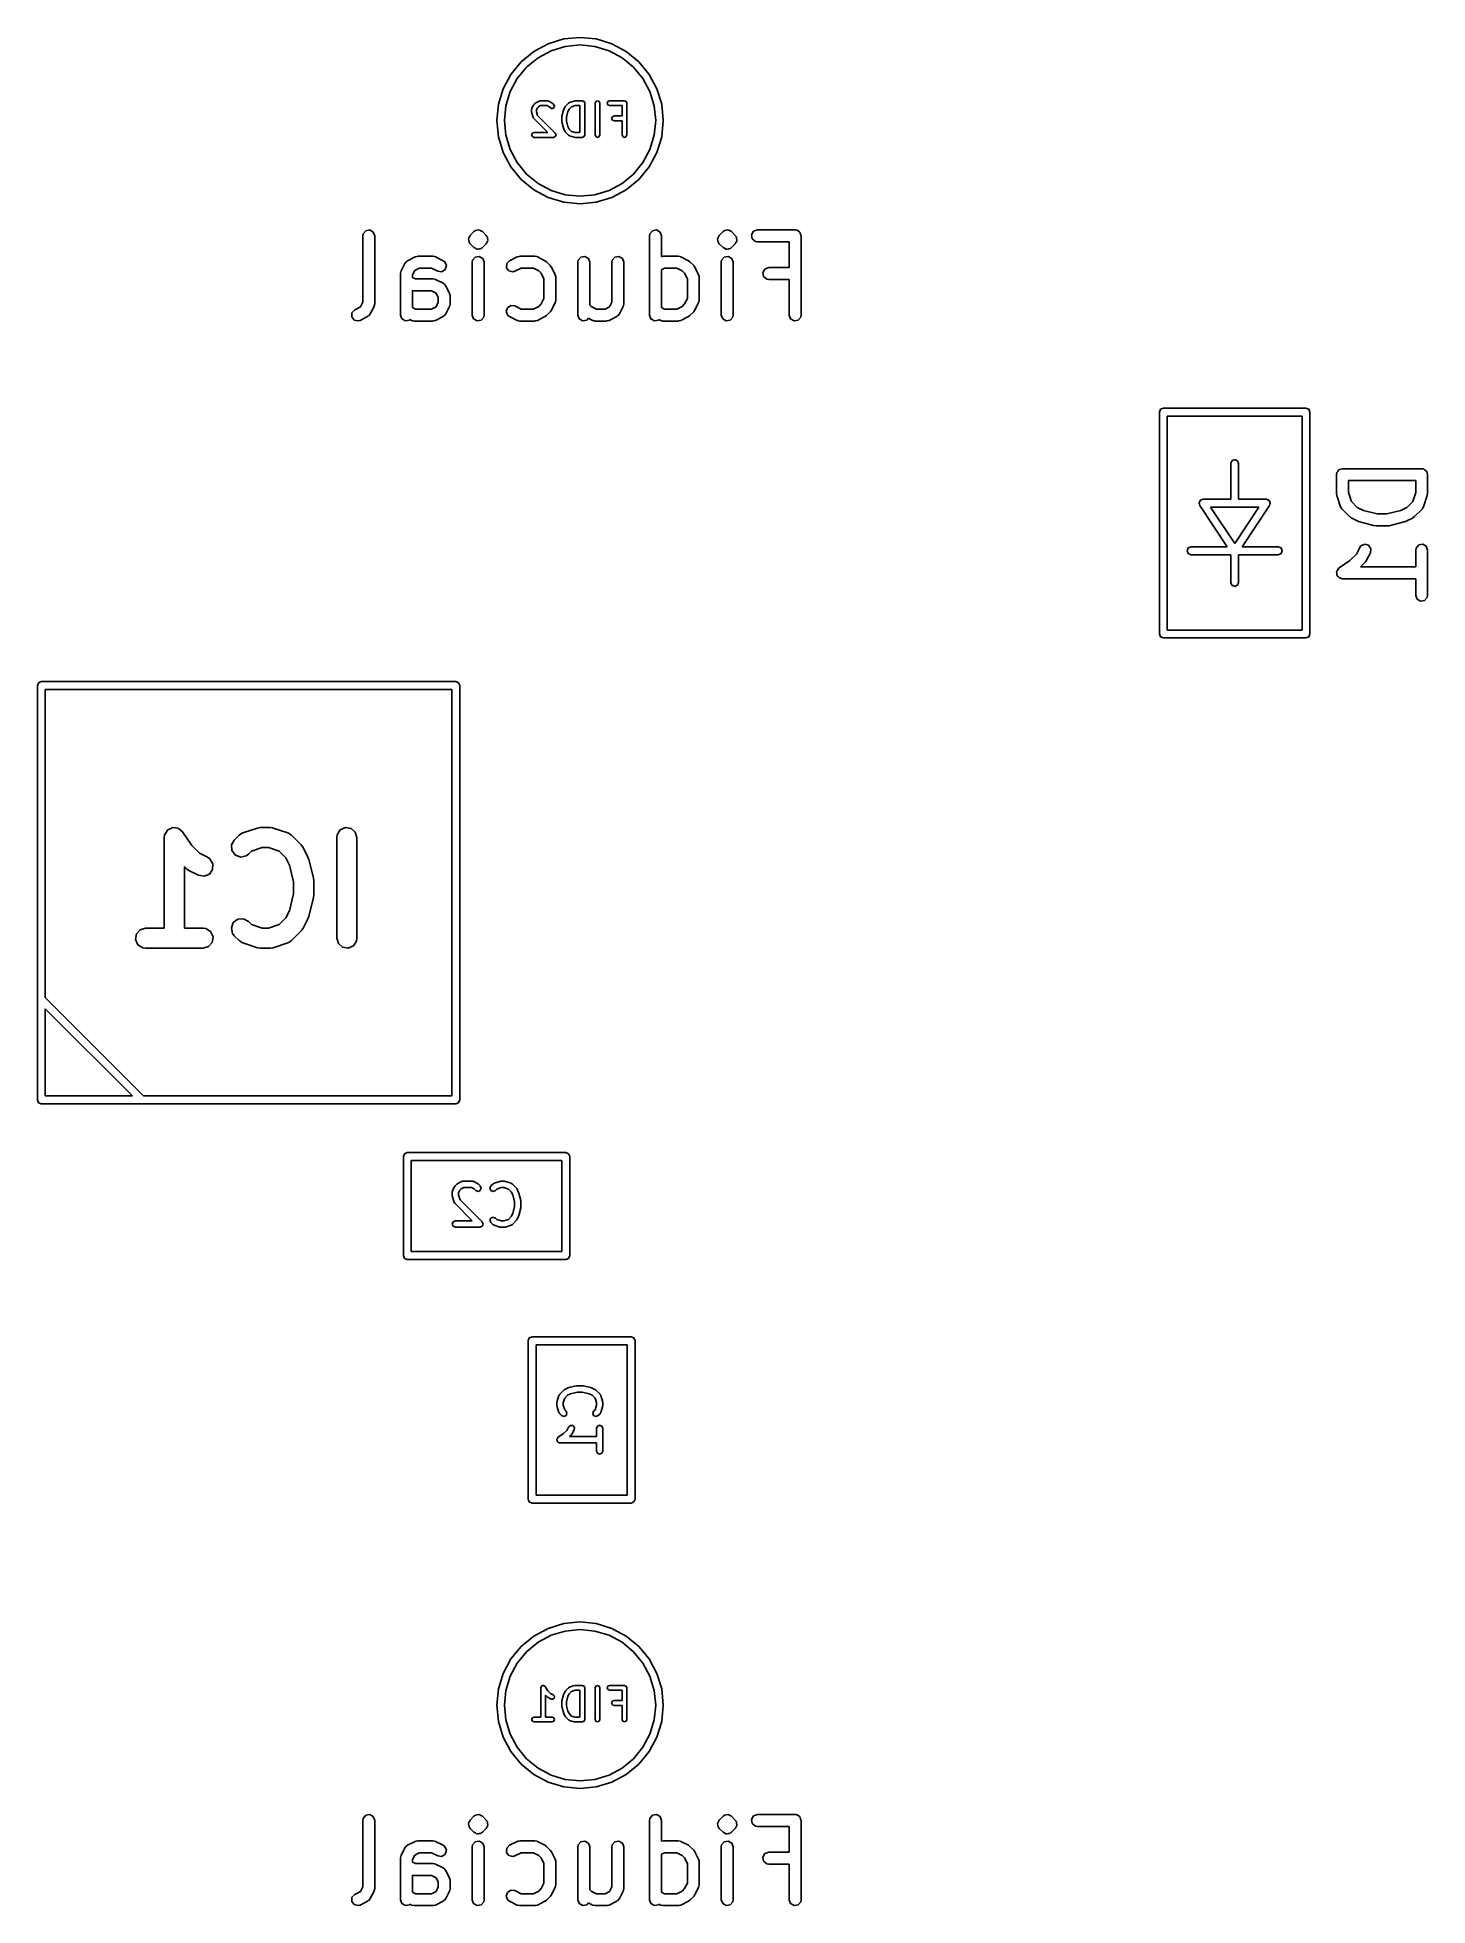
# Model space of a CAD drawing. Extents: x -0.07 to 0.621, y -0.178 to 0.75.
import ezdxf

# ---------------------------------------------------------------- set-up
doc = ezdxf.new("R2010")
doc.units = 0
doc.header["$MEASUREMENT"] = 0
doc.layers.add('BLACK', color=7, linetype='CONTINUOUS')

msp = doc.modelspace()

# ---------------------------------------------------------------- linework, layer by layer
at = {"layer": 'BLACK', "linetype": 'CONTINUOUS'}
for p, q in [((0.17077, 0.73789), (0.17703, 0.74303)), ((0.17703, 0.74303), (0.18418, 0.74685)), ((0.18562, 0.74338), (0.17912, 0.73991)), ((0.18418, 0.74685), (0.19193, 0.74921)), ((0.19267, 0.74552), (0.18562, 0.74338)), ((0.19193, 0.74921), (0.2, 0.75)), ((0.2, 0.74624), (0.19267, 0.74552)), ((0.2, 0.75), (0.20806, 0.74921)), ((0.20733, 0.74552), (0.2, 0.74624)), ((0.21438, 0.74338), (0.20733, 0.74552)), ((0.20806, 0.74921), (0.21582, 0.74685)), ((0.22088, 0.73991), (0.21438, 0.74338)), ((0.21582, 0.74685), (0.22297, 0.74303)), ((0.22297, 0.74303), (0.22923, 0.73789)), ((0.16563, 0.73163), (0.17077, 0.73789)), ((0.17342, 0.73524), (0.16875, 0.72954)), ((0.17912, 0.73991), (0.17342, 0.73524)), ((0.22657, 0.73524), (0.22088, 0.73991)), ((0.23125, 0.72954), (0.22657, 0.73524)), ((0.22923, 0.73789), (0.23437, 0.73163)), ((0.15946, 0.71673), (0.16181, 0.72448)), ((0.16181, 0.72448), (0.16563, 0.73163)), ((0.16875, 0.72954), (0.16528, 0.72304)), ((0.23472, 0.72304), (0.23125, 0.72954)), ((0.23437, 0.73163), (0.23819, 0.72448)), ((0.23819, 0.72448), (0.24054, 0.71673)), ((0.15866, 0.70866), (0.15946, 0.71673)), ((0.16314, 0.71599), (0.16242, 0.70866)), ((0.16528, 0.72304), (0.16314, 0.71599)), ((0.17607, 0.71478), (0.17682, 0.71627)), ((0.17682, 0.71627), (0.17697, 0.7164)), ((0.17697, 0.7164), (0.17704, 0.71658)), ((0.17704, 0.71658), (0.17779, 0.71733)), ((0.17779, 0.71733), (0.17797, 0.71741)), ((0.17797, 0.71741), (0.1781, 0.71755)), ((0.1781, 0.71755), (0.1796, 0.7183)), ((0.17885, 0.71505), (0.17831, 0.71397)), ((0.17933, 0.71553), (0.17885, 0.71505)), ((0.18041, 0.71607), (0.17933, 0.71553)), ((0.1796, 0.7183), (0.17987, 0.71832)), ((0.17987, 0.71832), (0.18013, 0.71843)), ((0.18013, 0.71843), (0.18388, 0.71843)), ((0.1836, 0.71607), (0.18041, 0.71607)), ((0.18468, 0.71553), (0.1836, 0.71607)), ((0.18388, 0.71843), (0.18413, 0.71832)), ((0.18413, 0.71832), (0.18441, 0.7183)), ((0.18441, 0.7183), (0.1859, 0.71755)), ((0.18529, 0.71491), (0.18468, 0.71553)), ((0.18613, 0.71457), (0.18529, 0.71491)), ((0.1859, 0.71755), (0.18603, 0.71741)), ((0.18603, 0.71741), (0.18621, 0.71733)), ((0.18696, 0.71491), (0.18613, 0.71457)), ((0.18621, 0.71733), (0.18696, 0.71658)), ((0.18696, 0.71658), (0.18731, 0.71575)), ((0.18731, 0.71575), (0.18696, 0.71491)), ((0.19182, 0.71403), (0.19257, 0.71552)), ((0.19257, 0.71552), (0.19272, 0.71565)), ((0.19272, 0.71565), (0.19279, 0.71583)), ((0.19279, 0.71583), (0.19429, 0.71733)), ((0.19429, 0.71733), (0.19454, 0.71744)), ((0.19454, 0.71744), (0.19475, 0.71762)), ((0.19576, 0.71547), (0.1946, 0.7143)), ((0.19475, 0.71762), (0.197, 0.71837)), ((0.19757, 0.71607), (0.19576, 0.71547)), ((0.197, 0.71837), (0.1972, 0.71835)), ((0.1972, 0.71835), (0.19737, 0.71843)), ((0.19737, 0.71843), (0.20112, 0.71843)), ((0.19994, 0.71607), (0.19757, 0.71607)), ((0.19994, 0.70268), (0.19994, 0.71607)), ((0.20112, 0.71843), (0.20196, 0.71808)), ((0.20196, 0.71808), (0.20231, 0.71725)), ((0.20231, 0.71725), (0.20231, 0.7015)), ((0.20744, 0.71725), (0.20779, 0.71808)), ((0.20744, 0.7015), (0.20744, 0.71725)), ((0.20779, 0.71808), (0.20862, 0.71843)), ((0.20862, 0.71843), (0.20946, 0.71808)), ((0.20946, 0.71808), (0.2098, 0.71725)), ((0.2098, 0.71725), (0.2098, 0.7015)), ((0.21344, 0.71725), (0.21379, 0.71808)), ((0.21379, 0.71641), (0.21344, 0.71725)), ((0.21379, 0.71808), (0.21462, 0.71843)), ((0.21462, 0.71607), (0.21379, 0.71641)), ((0.21462, 0.71843), (0.22212, 0.71843)), ((0.22094, 0.71607), (0.21462, 0.71607)), ((0.22094, 0.71093), (0.22094, 0.71607)), ((0.22212, 0.71843), (0.22296, 0.71808)), ((0.22296, 0.71808), (0.2233, 0.71725)), ((0.2233, 0.71725), (0.2233, 0.7015)), ((0.23686, 0.71599), (0.23472, 0.72304)), ((0.23758, 0.70866), (0.23686, 0.71599)), ((0.24054, 0.71673), (0.24134, 0.70866)), ((0.15946, 0.7006), (0.15866, 0.70866)), ((0.16242, 0.70866), (0.16314, 0.70133)), ((0.17595, 0.71425), (0.17605, 0.7145)), ((0.17595, 0.71275), (0.17595, 0.71425)), ((0.17602, 0.71257), (0.17595, 0.71275)), ((0.17601, 0.71237), (0.17602, 0.71257)), ((0.17676, 0.71012), (0.17601, 0.71237)), ((0.17605, 0.7145), (0.17607, 0.71478)), ((0.17694, 0.70992), (0.17676, 0.71012)), ((0.17704, 0.70966), (0.17694, 0.70992)), ((0.18402, 0.70268), (0.17704, 0.70966)), ((0.17831, 0.71397), (0.17831, 0.71294)), ((0.17831, 0.71294), (0.17891, 0.71114)), ((0.17891, 0.71114), (0.18771, 0.70233)), ((0.19095, 0.7105), (0.191, 0.71064)), ((0.19095, 0.70825), (0.19095, 0.7105)), ((0.191, 0.70811), (0.19095, 0.70825)), ((0.19098, 0.71078), (0.19173, 0.71378)), ((0.191, 0.71064), (0.19098, 0.71078)), ((0.19098, 0.70796), (0.191, 0.70811)), ((0.19173, 0.70496), (0.19098, 0.70796)), ((0.19173, 0.71378), (0.19181, 0.71389)), ((0.19181, 0.71389), (0.19182, 0.71403)), ((0.19399, 0.71308), (0.19331, 0.71035)), ((0.19331, 0.71035), (0.19331, 0.70839)), ((0.19331, 0.70839), (0.19399, 0.70566)), ((0.1946, 0.7143), (0.19399, 0.71308)), ((0.19399, 0.70566), (0.1946, 0.70445)), ((0.21569, 0.70975), (0.21604, 0.71058)), ((0.21604, 0.70891), (0.21569, 0.70975)), ((0.21604, 0.71058), (0.21687, 0.71093)), ((0.21687, 0.70857), (0.21604, 0.70891)), ((0.21687, 0.71093), (0.22094, 0.71093)), ((0.22094, 0.70857), (0.21687, 0.70857)), ((0.22094, 0.7015), (0.22094, 0.70857)), ((0.23686, 0.70133), (0.23758, 0.70866)), ((0.24134, 0.70866), (0.24054, 0.7006)), ((0.16181, 0.69284), (0.15946, 0.7006)), ((0.16314, 0.70133), (0.16528, 0.69428)), ((0.17595, 0.7015), (0.17629, 0.70233)), ((0.17629, 0.70066), (0.17595, 0.7015)), ((0.17629, 0.70233), (0.17713, 0.70268)), ((0.17713, 0.70032), (0.17629, 0.70066)), ((0.17713, 0.70268), (0.18402, 0.70268)), ((0.18688, 0.70032), (0.17713, 0.70032)), ((0.18771, 0.70066), (0.18688, 0.70032)), ((0.18771, 0.70233), (0.18806, 0.7015)), ((0.18806, 0.7015), (0.18771, 0.70066)), ((0.19181, 0.70485), (0.19173, 0.70496)), ((0.19182, 0.70472), (0.19181, 0.70485)), ((0.19257, 0.70322), (0.19182, 0.70472)), ((0.19272, 0.70309), (0.19257, 0.70322)), ((0.19279, 0.70291), (0.19272, 0.70309)), ((0.19429, 0.70141), (0.19279, 0.70291)), ((0.19454, 0.70131), (0.19429, 0.70141)), ((0.19475, 0.70113), (0.19454, 0.70131)), ((0.1946, 0.70445), (0.19576, 0.70328)), ((0.197, 0.70038), (0.19475, 0.70113)), ((0.19576, 0.70328), (0.19757, 0.70268)), ((0.1972, 0.70039), (0.197, 0.70038)), ((0.19737, 0.70032), (0.1972, 0.70039)), ((0.20112, 0.70032), (0.19737, 0.70032)), ((0.19757, 0.70268), (0.19994, 0.70268)), ((0.20196, 0.70066), (0.20112, 0.70032)), ((0.20231, 0.7015), (0.20196, 0.70066)), ((0.20779, 0.70066), (0.20744, 0.7015)), ((0.20862, 0.70032), (0.20779, 0.70066)), ((0.20946, 0.70066), (0.20862, 0.70032)), ((0.2098, 0.7015), (0.20946, 0.70066)), ((0.22129, 0.70066), (0.22094, 0.7015)), ((0.22212, 0.70032), (0.22129, 0.70066)), ((0.22296, 0.70066), (0.22212, 0.70032)), ((0.2233, 0.7015), (0.22296, 0.70066)), ((0.23472, 0.69428), (0.23686, 0.70133)), ((0.24054, 0.7006), (0.23819, 0.69284)), ((0.16563, 0.6857), (0.16181, 0.69284)), ((0.16528, 0.69428), (0.16875, 0.68778)), ((0.16875, 0.68778), (0.17342, 0.68209)), ((0.22657, 0.68209), (0.23125, 0.68778)), ((0.23125, 0.68778), (0.23472, 0.69428)), ((0.23819, 0.69284), (0.23437, 0.6857)), ((0.17077, 0.67943), (0.16563, 0.6857)), ((0.17703, 0.67429), (0.17077, 0.67943)), ((0.17342, 0.68209), (0.17912, 0.67741)), ((0.22088, 0.67741), (0.22657, 0.68209)), ((0.22923, 0.67943), (0.22297, 0.67429)), ((0.23437, 0.6857), (0.22923, 0.67943)), ((0.18418, 0.67047), (0.17703, 0.67429)), ((0.17912, 0.67741), (0.18562, 0.67394)), ((0.19193, 0.66812), (0.18418, 0.67047)), ((0.18562, 0.67394), (0.19267, 0.6718)), ((0.19267, 0.6718), (0.2, 0.67108)), ((0.2, 0.67108), (0.20733, 0.6718)), ((0.20733, 0.6718), (0.21438, 0.67394)), ((0.21582, 0.67047), (0.20806, 0.66812)), ((0.21438, 0.67394), (0.22088, 0.67741)), ((0.22297, 0.67429), (0.21582, 0.67047)), ((0.2, 0.66732), (0.19193, 0.66812)), ((0.20806, 0.66812), (0.2, 0.66732)), ((0.09206, 0.65138), (0.09224, 0.65239)), ((0.09206, 0.61834), (0.09206, 0.65138)), ((0.09224, 0.65239), (0.09354, 0.65394)), ((0.09354, 0.65394), (0.09553, 0.65429)), ((0.09553, 0.65429), (0.09728, 0.65328)), ((0.09728, 0.65328), (0.09797, 0.65138)), ((0.09797, 0.65138), (0.09797, 0.61764)), ((0.14456, 0.64977), (0.14468, 0.65001)), ((0.14465, 0.65028), (0.14509, 0.6509)), ((0.14468, 0.65001), (0.14465, 0.65028)), ((0.14509, 0.6509), (0.14542, 0.6516)), ((0.14542, 0.6516), (0.14729, 0.65347)), ((0.14729, 0.65347), (0.14761, 0.6537)), ((0.14761, 0.6537), (0.14769, 0.6538)), ((0.14769, 0.6538), (0.14781, 0.65384)), ((0.14781, 0.65384), (0.14782, 0.65384)), ((0.14782, 0.65384), (0.14791, 0.65394)), ((0.14791, 0.65394), (0.14798, 0.65396)), ((0.14798, 0.65396), (0.14813, 0.65406)), ((0.14813, 0.65406), (0.1489, 0.65413)), ((0.1489, 0.65413), (0.14964, 0.65433)), ((0.14964, 0.65433), (0.14976, 0.65427)), ((0.14976, 0.65427), (0.14989, 0.65429)), ((0.14989, 0.65429), (0.15001, 0.65422)), ((0.15001, 0.65422), (0.15015, 0.65424)), ((0.15015, 0.65424), (0.15077, 0.6538)), ((0.15077, 0.6538), (0.15147, 0.65347)), ((0.15147, 0.65347), (0.15334, 0.6516)), ((0.15334, 0.6516), (0.15357, 0.65128)), ((0.15357, 0.65128), (0.15368, 0.6512)), ((0.15368, 0.6512), (0.15371, 0.65108)), ((0.15371, 0.65108), (0.15393, 0.65076)), ((0.15393, 0.65076), (0.154, 0.64999)), ((0.154, 0.64999), (0.1542, 0.64925)), ((0.23454, 0.65138), (0.23472, 0.65239)), ((0.23454, 0.61201), (0.23454, 0.65138)), ((0.23472, 0.65239), (0.23602, 0.65394)), ((0.23602, 0.65394), (0.23801, 0.65429)), ((0.23801, 0.65429), (0.23976, 0.65328)), ((0.23976, 0.65328), (0.24045, 0.65138)), ((0.24045, 0.65138), (0.24045, 0.64106)), ((0.2683, 0.64977), (0.26841, 0.65001)), ((0.26839, 0.65028), (0.26883, 0.6509)), ((0.26841, 0.65001), (0.26839, 0.65028)), ((0.26883, 0.6509), (0.26915, 0.6516)), ((0.26915, 0.6516), (0.27103, 0.65347)), ((0.27103, 0.65347), (0.27135, 0.6537)), ((0.27135, 0.6537), (0.27142, 0.6538)), ((0.27142, 0.6538), (0.27155, 0.65384)), ((0.27155, 0.65384), (0.27156, 0.65384)), ((0.27156, 0.65384), (0.27164, 0.65394)), ((0.27164, 0.65394), (0.27172, 0.65396)), ((0.27172, 0.65396), (0.27187, 0.65406)), ((0.27187, 0.65406), (0.27263, 0.65413)), ((0.27263, 0.65413), (0.27337, 0.65433)), ((0.27337, 0.65433), (0.27349, 0.65427)), ((0.27349, 0.65427), (0.27363, 0.65429)), ((0.27363, 0.65429), (0.27375, 0.65422)), ((0.27375, 0.65422), (0.27388, 0.65424)), ((0.27388, 0.65424), (0.27451, 0.6538)), ((0.27451, 0.6538), (0.2752, 0.65347)), ((0.2752, 0.65347), (0.27708, 0.6516)), ((0.27708, 0.6516), (0.2773, 0.65128)), ((0.2773, 0.65128), (0.27741, 0.6512)), ((0.27741, 0.6512), (0.27744, 0.65108)), ((0.27744, 0.65108), (0.27767, 0.65076)), ((0.27767, 0.65076), (0.27773, 0.64999)), ((0.27773, 0.64999), (0.27793, 0.64925)), ((0.28521, 0.6519), (0.28622, 0.65365)), ((0.28556, 0.64991), (0.28521, 0.6519)), ((0.2871, 0.64861), (0.28556, 0.64991)), ((0.28622, 0.65365), (0.28811, 0.65434)), ((0.28811, 0.65434), (0.30686, 0.65434)), ((0.30686, 0.65434), (0.30724, 0.65427)), ((0.30724, 0.65427), (0.30737, 0.65429)), ((0.30737, 0.65429), (0.30749, 0.65423)), ((0.30749, 0.65423), (0.30787, 0.65416)), ((0.30787, 0.65416), (0.30846, 0.65367)), ((0.30846, 0.65367), (0.30912, 0.65328)), ((0.30912, 0.65328), (0.30922, 0.65303)), ((0.30922, 0.65303), (0.30942, 0.65286)), ((0.30942, 0.65286), (0.30955, 0.65211)), ((0.30955, 0.65211), (0.30981, 0.65138)), ((0.30981, 0.65138), (0.30981, 0.61201)), ((0.11431, 0.63903), (0.11807, 0.6409)), ((0.11807, 0.6409), (0.11905, 0.64119)), ((0.11905, 0.64119), (0.11922, 0.64115)), ((0.11922, 0.64115), (0.11939, 0.64121)), ((0.11939, 0.64121), (0.12688, 0.64121)), ((0.12688, 0.64121), (0.12789, 0.64104)), ((0.12789, 0.64104), (0.12803, 0.64092)), ((0.12803, 0.64092), (0.12821, 0.6409)), ((0.12821, 0.6409), (0.13195, 0.63903)), ((0.14476, 0.64903), (0.14456, 0.64977)), ((0.14483, 0.64826), (0.14476, 0.64903)), ((0.14505, 0.64794), (0.14483, 0.64826)), ((0.14509, 0.64782), (0.14505, 0.64794)), ((0.14519, 0.64774), (0.14509, 0.64782)), ((0.14542, 0.64742), (0.14519, 0.64774)), ((0.14729, 0.64555), (0.14542, 0.64742)), ((0.14661, 0.63927), (0.14791, 0.64082)), ((0.14799, 0.64522), (0.14729, 0.64555)), ((0.14791, 0.64082), (0.14989, 0.64117)), ((0.14862, 0.64478), (0.14799, 0.64522)), ((0.14875, 0.6448), (0.14862, 0.64478)), ((0.14887, 0.64473), (0.14875, 0.6448)), ((0.149, 0.64475), (0.14887, 0.64473)), ((0.14912, 0.64469), (0.149, 0.64475)), ((0.14986, 0.64489), (0.14912, 0.64469)), ((0.15063, 0.64496), (0.14986, 0.64489)), ((0.14989, 0.64117), (0.15164, 0.64016)), ((0.15078, 0.64506), (0.15063, 0.64496)), ((0.15086, 0.64508), (0.15078, 0.64506)), ((0.15094, 0.64518), (0.15086, 0.64508)), ((0.15095, 0.64518), (0.15094, 0.64518)), ((0.15107, 0.64522), (0.15095, 0.64518)), ((0.15115, 0.64532), (0.15107, 0.64522)), ((0.15147, 0.64555), (0.15115, 0.64532)), ((0.15334, 0.64742), (0.15147, 0.64555)), ((0.15367, 0.64812), (0.15334, 0.64742)), ((0.15411, 0.64875), (0.15367, 0.64812)), ((0.1542, 0.64925), (0.15408, 0.64901)), ((0.15408, 0.64901), (0.15411, 0.64875)), ((0.16493, 0.63903), (0.16868, 0.6409)), ((0.16868, 0.6409), (0.16967, 0.64119)), ((0.16967, 0.64119), (0.16984, 0.64115)), ((0.16984, 0.64115), (0.17, 0.64121)), ((0.17, 0.64121), (0.1775, 0.64121)), ((0.1775, 0.64121), (0.17851, 0.64104)), ((0.17851, 0.64104), (0.17865, 0.64092)), ((0.17865, 0.64092), (0.17882, 0.6409)), ((0.17882, 0.6409), (0.18257, 0.63903)), ((0.1991, 0.63927), (0.2004, 0.64082)), ((0.2004, 0.64082), (0.20239, 0.64117)), ((0.20239, 0.64117), (0.20414, 0.64016)), ((0.21597, 0.63927), (0.21727, 0.64082)), ((0.21727, 0.64082), (0.21926, 0.64117)), ((0.21926, 0.64117), (0.22101, 0.64016)), ((0.24045, 0.64106), (0.24091, 0.64119)), ((0.24091, 0.64119), (0.24108, 0.64115)), ((0.24108, 0.64115), (0.24124, 0.64121)), ((0.24124, 0.64121), (0.24874, 0.64121)), ((0.24874, 0.64121), (0.24975, 0.64104)), ((0.24975, 0.64104), (0.24989, 0.64092)), ((0.24989, 0.64092), (0.25006, 0.6409)), ((0.25006, 0.6409), (0.25381, 0.63903)), ((0.2685, 0.64903), (0.2683, 0.64977)), ((0.26856, 0.64826), (0.2685, 0.64903)), ((0.26879, 0.64794), (0.26856, 0.64826)), ((0.26882, 0.64782), (0.26879, 0.64794)), ((0.26893, 0.64774), (0.26882, 0.64782)), ((0.26915, 0.64742), (0.26893, 0.64774)), ((0.27103, 0.64555), (0.26915, 0.64742)), ((0.27034, 0.63927), (0.27164, 0.64082)), ((0.27172, 0.64522), (0.27103, 0.64555)), ((0.27164, 0.64082), (0.27363, 0.64117)), ((0.27235, 0.64478), (0.27172, 0.64522)), ((0.27249, 0.6448), (0.27235, 0.64478)), ((0.2726, 0.64473), (0.27249, 0.6448)), ((0.27274, 0.64475), (0.2726, 0.64473)), ((0.27286, 0.64469), (0.27274, 0.64475)), ((0.2736, 0.64489), (0.27286, 0.64469)), ((0.27436, 0.64496), (0.2736, 0.64489)), ((0.27363, 0.64117), (0.27538, 0.64016)), ((0.27451, 0.64506), (0.27436, 0.64496)), ((0.27459, 0.64508), (0.27451, 0.64506)), ((0.27468, 0.64518), (0.27459, 0.64508)), ((0.27481, 0.64522), (0.27468, 0.64518)), ((0.27468, 0.64518), (0.27468, 0.64518)), ((0.27488, 0.64532), (0.27481, 0.64522)), ((0.2752, 0.64555), (0.27488, 0.64532)), ((0.27708, 0.64742), (0.2752, 0.64555)), ((0.2774, 0.64812), (0.27708, 0.64742)), ((0.27784, 0.64875), (0.2774, 0.64812)), ((0.27793, 0.64925), (0.27782, 0.64901)), ((0.27782, 0.64901), (0.27784, 0.64875)), ((0.28811, 0.64843), (0.2871, 0.64861)), ((0.30391, 0.64843), (0.28811, 0.64843)), ((0.30391, 0.63559), (0.30391, 0.64843)), ((0.11081, 0.63264), (0.11099, 0.63365)), ((0.11081, 0.61201), (0.11081, 0.63264)), ((0.11099, 0.63365), (0.1111, 0.63378)), ((0.1111, 0.63378), (0.11112, 0.63396)), ((0.11112, 0.63396), (0.11299, 0.63771)), ((0.11299, 0.63771), (0.1136, 0.63853)), ((0.1136, 0.63853), (0.11401, 0.63871)), ((0.11401, 0.63871), (0.11431, 0.63903)), ((0.11784, 0.63419), (0.11671, 0.63194)), ((0.11671, 0.63194), (0.11671, 0.63071)), ((0.12008, 0.63531), (0.11784, 0.63419)), ((0.12619, 0.63531), (0.12008, 0.63531)), ((0.12931, 0.63375), (0.12619, 0.63531)), ((0.13132, 0.63352), (0.12931, 0.63375)), ((0.13301, 0.63463), (0.13132, 0.63352)), ((0.13195, 0.63903), (0.13278, 0.63842)), ((0.13278, 0.63842), (0.13358, 0.63656)), ((0.13358, 0.63656), (0.13301, 0.63463)), ((0.14643, 0.63826), (0.14661, 0.63927)), ((0.14643, 0.61201), (0.14643, 0.63826)), ((0.15164, 0.64016), (0.15233, 0.63826)), ((0.15233, 0.63826), (0.15233, 0.61201)), ((0.16342, 0.63555), (0.16354, 0.63756)), ((0.16463, 0.63392), (0.16342, 0.63555)), ((0.16354, 0.63756), (0.16493, 0.63903)), ((0.16659, 0.63345), (0.16463, 0.63392)), ((0.16758, 0.63375), (0.16659, 0.63345)), ((0.1707, 0.63531), (0.16758, 0.63375)), ((0.17681, 0.63531), (0.1707, 0.63531)), ((0.1795, 0.63396), (0.17681, 0.63531)), ((0.1807, 0.63276), (0.1795, 0.63396)), ((0.18205, 0.63007), (0.1807, 0.63276)), ((0.18257, 0.63903), (0.18328, 0.6385)), ((0.18328, 0.6385), (0.18334, 0.63848)), ((0.18334, 0.63848), (0.18521, 0.6366)), ((0.18521, 0.6366), (0.18572, 0.63588)), ((0.18572, 0.63588), (0.18577, 0.63583)), ((0.18577, 0.63583), (0.18764, 0.63208)), ((0.18764, 0.63208), (0.18793, 0.6311)), ((0.19892, 0.63826), (0.1991, 0.63927)), ((0.19892, 0.61201), (0.19892, 0.63826)), ((0.20414, 0.64016), (0.20483, 0.63826)), ((0.20483, 0.63826), (0.20483, 0.61699)), ((0.21579, 0.63826), (0.21597, 0.63927)), ((0.21579, 0.61834), (0.21579, 0.63826)), ((0.22101, 0.64016), (0.2217, 0.63826)), ((0.2217, 0.63826), (0.2217, 0.61764)), ((0.24194, 0.63531), (0.24045, 0.63456)), ((0.24045, 0.63456), (0.24045, 0.61572)), ((0.24805, 0.63531), (0.24194, 0.63531)), ((0.25074, 0.63396), (0.24805, 0.63531)), ((0.25194, 0.63276), (0.25074, 0.63396)), ((0.25329, 0.63007), (0.25194, 0.63276)), ((0.25381, 0.63903), (0.25452, 0.6385)), ((0.25452, 0.6385), (0.25458, 0.63848)), ((0.25458, 0.63848), (0.25646, 0.6366)), ((0.25646, 0.6366), (0.25696, 0.63588)), ((0.25696, 0.63588), (0.25701, 0.63583)), ((0.25701, 0.63583), (0.25888, 0.63208)), ((0.25888, 0.63208), (0.25918, 0.6311)), ((0.27016, 0.63826), (0.27034, 0.63927)), ((0.27016, 0.61201), (0.27016, 0.63826)), ((0.27538, 0.64016), (0.27607, 0.63826)), ((0.27607, 0.63826), (0.27607, 0.61201)), ((0.29083, 0.63315), (0.29184, 0.6349)), ((0.29118, 0.63116), (0.29083, 0.63315)), ((0.29184, 0.6349), (0.29374, 0.63559)), ((0.29374, 0.63559), (0.30391, 0.63559)), ((0.11671, 0.63071), (0.11821, 0.62997)), ((0.11751, 0.62406), (0.11671, 0.6242)), ((0.11671, 0.6242), (0.11671, 0.61572)), ((0.12619, 0.62406), (0.11751, 0.62406)), ((0.11821, 0.62997), (0.12688, 0.62997)), ((0.12843, 0.62294), (0.12619, 0.62406)), ((0.12688, 0.62997), (0.12789, 0.62979)), ((0.12789, 0.62979), (0.12803, 0.62967)), ((0.12803, 0.62967), (0.12821, 0.62965)), ((0.12821, 0.62965), (0.13195, 0.62778)), ((0.12956, 0.62069), (0.12843, 0.62294)), ((0.13195, 0.62778), (0.13278, 0.62717)), ((0.13278, 0.62717), (0.13295, 0.62676)), ((0.13295, 0.62676), (0.13328, 0.62646)), ((0.13328, 0.62646), (0.13515, 0.62271)), ((0.13515, 0.62271), (0.13544, 0.62173)), ((0.18205, 0.62021), (0.18205, 0.63007)), ((0.18793, 0.6311), (0.18789, 0.63093)), ((0.18789, 0.63093), (0.18796, 0.63076)), ((0.18796, 0.63076), (0.18796, 0.61951)), ((0.25329, 0.62021), (0.25329, 0.63007)), ((0.25918, 0.6311), (0.25914, 0.63093)), ((0.25914, 0.63093), (0.2592, 0.63076)), ((0.2592, 0.63076), (0.2592, 0.61951)), ((0.29273, 0.62986), (0.29118, 0.63116)), ((0.29374, 0.62969), (0.29273, 0.62986)), ((0.30391, 0.62969), (0.29374, 0.62969)), ((0.30391, 0.61201), (0.30391, 0.62969)), ((0.08656, 0.61117), (0.08668, 0.61319)), ((0.08668, 0.61319), (0.08807, 0.61466)), ((0.08807, 0.61466), (0.09094, 0.61609)), ((0.09094, 0.61609), (0.09206, 0.61834)), ((0.09765, 0.61632), (0.09578, 0.61257)), ((0.09767, 0.61649), (0.09765, 0.61632)), ((0.09779, 0.61663), (0.09767, 0.61649)), ((0.09797, 0.61764), (0.09779, 0.61663)), ((0.11671, 0.61572), (0.11821, 0.61497)), ((0.11821, 0.61497), (0.12619, 0.61497)), ((0.12619, 0.61497), (0.12843, 0.61609)), ((0.12843, 0.61609), (0.12956, 0.61834)), ((0.12956, 0.61834), (0.12956, 0.62069)), ((0.13515, 0.61632), (0.13328, 0.61257)), ((0.13517, 0.61649), (0.13515, 0.61632)), ((0.13528, 0.61663), (0.13517, 0.61649)), ((0.13546, 0.61764), (0.13528, 0.61663)), ((0.13544, 0.62173), (0.1354, 0.62155)), ((0.1354, 0.62155), (0.13546, 0.62139)), ((0.13546, 0.62139), (0.13546, 0.61764)), ((0.16331, 0.61371), (0.16388, 0.61565)), ((0.16411, 0.61186), (0.16331, 0.61371)), ((0.16388, 0.61565), (0.16557, 0.61676)), ((0.16557, 0.61676), (0.16758, 0.61653)), ((0.16758, 0.61653), (0.1707, 0.61497)), ((0.1707, 0.61497), (0.17681, 0.61497)), ((0.17681, 0.61497), (0.1795, 0.61632)), ((0.1795, 0.61632), (0.1807, 0.61751)), ((0.1807, 0.61751), (0.18205, 0.62021)), ((0.18521, 0.61368), (0.18334, 0.6118)), ((0.18524, 0.61374), (0.18521, 0.61368)), ((0.18577, 0.61444), (0.18524, 0.61374)), ((0.18764, 0.61819), (0.18577, 0.61444)), ((0.18766, 0.61837), (0.18764, 0.61819)), ((0.18778, 0.6185), (0.18766, 0.61837)), ((0.18796, 0.61951), (0.18778, 0.6185)), ((0.20483, 0.61699), (0.2055, 0.61632)), ((0.2055, 0.61632), (0.2082, 0.61497)), ((0.2082, 0.61497), (0.21243, 0.61497)), ((0.21243, 0.61497), (0.21467, 0.61609)), ((0.21467, 0.61609), (0.21579, 0.61834)), ((0.22139, 0.61632), (0.21951, 0.61257)), ((0.22141, 0.61649), (0.22139, 0.61632)), ((0.22152, 0.61663), (0.22141, 0.61649)), ((0.2217, 0.61764), (0.22152, 0.61663)), ((0.24045, 0.61572), (0.24194, 0.61497)), ((0.24194, 0.61497), (0.24805, 0.61497)), ((0.24805, 0.61497), (0.25074, 0.61632)), ((0.25074, 0.61632), (0.25194, 0.61751)), ((0.25194, 0.61751), (0.25329, 0.62021)), ((0.25646, 0.61368), (0.25458, 0.6118)), ((0.25648, 0.61374), (0.25646, 0.61368)), ((0.25701, 0.61444), (0.25648, 0.61374)), ((0.25888, 0.61819), (0.25701, 0.61444)), ((0.2589, 0.61837), (0.25888, 0.61819)), ((0.25902, 0.6185), (0.2589, 0.61837)), ((0.2592, 0.61951), (0.25902, 0.6185)), ((0.08776, 0.60955), (0.08656, 0.61117)), ((0.08973, 0.60908), (0.08776, 0.60955)), ((0.09071, 0.60937), (0.08973, 0.60908)), ((0.09446, 0.61125), (0.09071, 0.60937)), ((0.09476, 0.61157), (0.09446, 0.61125)), ((0.09517, 0.61175), (0.09476, 0.61157)), ((0.09578, 0.61257), (0.09517, 0.61175)), ((0.1115, 0.61012), (0.11081, 0.61201)), ((0.11325, 0.60911), (0.1115, 0.61012)), ((0.11524, 0.60946), (0.11325, 0.60911)), ((0.11547, 0.60973), (0.11524, 0.60946)), ((0.11619, 0.60937), (0.11547, 0.60973)), ((0.11636, 0.60935), (0.11619, 0.60937)), ((0.1165, 0.60924), (0.11636, 0.60935)), ((0.11751, 0.60906), (0.1165, 0.60924)), ((0.12688, 0.60906), (0.11751, 0.60906)), ((0.12705, 0.60912), (0.12688, 0.60906)), ((0.12722, 0.60908), (0.12705, 0.60912)), ((0.12821, 0.60937), (0.12722, 0.60908)), ((0.13195, 0.61125), (0.12821, 0.60937)), ((0.13226, 0.61157), (0.13195, 0.61125)), ((0.13266, 0.61175), (0.13226, 0.61157)), ((0.13328, 0.61257), (0.13266, 0.61175)), ((0.14712, 0.61012), (0.14643, 0.61201)), ((0.14887, 0.60911), (0.14712, 0.61012)), ((0.15086, 0.60946), (0.14887, 0.60911)), ((0.15216, 0.61101), (0.15086, 0.60946)), ((0.15233, 0.61201), (0.15216, 0.61101)), ((0.16493, 0.61125), (0.16411, 0.61186)), ((0.16868, 0.60937), (0.16493, 0.61125)), ((0.16886, 0.60935), (0.16868, 0.60937)), ((0.16899, 0.60924), (0.16886, 0.60935)), ((0.17, 0.60906), (0.16899, 0.60924)), ((0.1775, 0.60906), (0.17, 0.60906)), ((0.17767, 0.60912), (0.1775, 0.60906)), ((0.17784, 0.60908), (0.17767, 0.60912)), ((0.17882, 0.60937), (0.17784, 0.60908)), ((0.18257, 0.61125), (0.17882, 0.60937)), ((0.18262, 0.6113), (0.18257, 0.61125)), ((0.18334, 0.6118), (0.18262, 0.6113)), ((0.19961, 0.61012), (0.19892, 0.61201)), ((0.20136, 0.60911), (0.19961, 0.61012)), ((0.20335, 0.60946), (0.20136, 0.60911)), ((0.20414, 0.6104), (0.20335, 0.60946)), ((0.20618, 0.60937), (0.20414, 0.6104)), ((0.20635, 0.60935), (0.20618, 0.60937)), ((0.20649, 0.60924), (0.20635, 0.60935)), ((0.2075, 0.60906), (0.20649, 0.60924)), ((0.21312, 0.60906), (0.2075, 0.60906)), ((0.21329, 0.60912), (0.21312, 0.60906)), ((0.21346, 0.60908), (0.21329, 0.60912)), ((0.21444, 0.60937), (0.21346, 0.60908)), ((0.21819, 0.61125), (0.21444, 0.60937)), ((0.2185, 0.61157), (0.21819, 0.61125)), ((0.2189, 0.61175), (0.2185, 0.61157)), ((0.21951, 0.61257), (0.2189, 0.61175)), ((0.23523, 0.61012), (0.23454, 0.61201)), ((0.23698, 0.60911), (0.23523, 0.61012)), ((0.23897, 0.60946), (0.23698, 0.60911)), ((0.2392, 0.60973), (0.23897, 0.60946)), ((0.23992, 0.60937), (0.2392, 0.60973)), ((0.2401, 0.60935), (0.23992, 0.60937)), ((0.24024, 0.60924), (0.2401, 0.60935)), ((0.24124, 0.60906), (0.24024, 0.60924)), ((0.24874, 0.60906), (0.24124, 0.60906)), ((0.24891, 0.60912), (0.24874, 0.60906)), ((0.24908, 0.60908), (0.24891, 0.60912)), ((0.25006, 0.60937), (0.24908, 0.60908)), ((0.25381, 0.61125), (0.25006, 0.60937)), ((0.25386, 0.6113), (0.25381, 0.61125)), ((0.25458, 0.6118), (0.25386, 0.6113)), ((0.27085, 0.61012), (0.27016, 0.61201)), ((0.2726, 0.60911), (0.27085, 0.61012)), ((0.27459, 0.60946), (0.2726, 0.60911)), ((0.27589, 0.61101), (0.27459, 0.60946)), ((0.27607, 0.61201), (0.27589, 0.61101)), ((0.3046, 0.61012), (0.30391, 0.61201)), ((0.30635, 0.60911), (0.3046, 0.61012)), ((0.30834, 0.60946), (0.30635, 0.60911)), ((0.30964, 0.61101), (0.30834, 0.60946)), ((0.30981, 0.61201), (0.30964, 0.61101)), ((0.48779, 0.56378), (0.48837, 0.56517)), ((0.48779, 0.45354), (0.48779, 0.56378)), ((0.48837, 0.56517), (0.48976, 0.56575)), ((0.48976, 0.56575), (0.56063, 0.56575)), ((0.49173, 0.56181), (0.49173, 0.45551)), ((0.55866, 0.56181), (0.49173, 0.56181)), ((0.55866, 0.45551), (0.55866, 0.56181)), ((0.56063, 0.56575), (0.56202, 0.56517)), ((0.56202, 0.56517), (0.5626, 0.56378)), ((0.5626, 0.56378), (0.5626, 0.45354)), ((0.52323, 0.53819), (0.5238, 0.53958)), ((0.5238, 0.53958), (0.5252, 0.54016)), ((0.5252, 0.54016), (0.52659, 0.53958)), ((0.52659, 0.53958), (0.52716, 0.53819)), ((0.52323, 0.52047), (0.52323, 0.53819)), ((0.52716, 0.53819), (0.52716, 0.52047)), ((0.57578, 0.53272), (0.57585, 0.5331)), ((0.57578, 0.52335), (0.57578, 0.53272)), ((0.57583, 0.53323), (0.57589, 0.53335)), ((0.57585, 0.5331), (0.57583, 0.53323)), ((0.57589, 0.53335), (0.57596, 0.53373)), ((0.57596, 0.53373), (0.57645, 0.53432)), ((0.57645, 0.53432), (0.57683, 0.53498)), ((0.57683, 0.53498), (0.57708, 0.53507)), ((0.57708, 0.53507), (0.57726, 0.53528)), ((0.57726, 0.53528), (0.57801, 0.53541)), ((0.57801, 0.53541), (0.57873, 0.53567)), ((0.57873, 0.53567), (0.6181, 0.53567)), ((0.61515, 0.52977), (0.58169, 0.52977)), ((0.58169, 0.52977), (0.58169, 0.52383)), ((0.61515, 0.52383), (0.61515, 0.52977)), ((0.6181, 0.53567), (0.61849, 0.5356)), ((0.61849, 0.5356), (0.61862, 0.53563)), ((0.61862, 0.53563), (0.61873, 0.53556)), ((0.61873, 0.53556), (0.61911, 0.5355)), ((0.61911, 0.5355), (0.6197, 0.535)), ((0.6197, 0.535), (0.62037, 0.53462)), ((0.62037, 0.53462), (0.62046, 0.53437)), ((0.62046, 0.53437), (0.62066, 0.5342)), ((0.62066, 0.5342), (0.62079, 0.53344)), ((0.62079, 0.53344), (0.62106, 0.53272)), ((0.62106, 0.53272), (0.62106, 0.52335)), ((0.50784, 0.51937), (0.50806, 0.5199)), ((0.50806, 0.5199), (0.50824, 0.51997)), ((0.50824, 0.51997), (0.50836, 0.52014)), ((0.50836, 0.52014), (0.50892, 0.52025)), ((0.50892, 0.52025), (0.50945, 0.52047)), ((0.50945, 0.52047), (0.52323, 0.52047)), ((0.52716, 0.52047), (0.54095, 0.52047)), ((0.54095, 0.52047), (0.54148, 0.52025)), ((0.54148, 0.52025), (0.54204, 0.52014)), ((0.54204, 0.52014), (0.54215, 0.51997)), ((0.54215, 0.51997), (0.54234, 0.5199)), ((0.54234, 0.5199), (0.54256, 0.51937)), ((0.5758, 0.52329), (0.57578, 0.52335)), ((0.57593, 0.52241), (0.5758, 0.52329)), ((0.57781, 0.51679), (0.57593, 0.52241)), ((0.58169, 0.52383), (0.58319, 0.51932)), ((0.61365, 0.51932), (0.61515, 0.52383)), ((0.6209, 0.52241), (0.61903, 0.51679)), ((0.62106, 0.52335), (0.6209, 0.52248)), ((0.6209, 0.52248), (0.6209, 0.52241)), ((0.50748, 0.5185), (0.50756, 0.51869)), ((0.5077, 0.51797), (0.50748, 0.5185)), ((0.50752, 0.51889), (0.50784, 0.51937)), ((0.50756, 0.51869), (0.50752, 0.51889)), ((0.50781, 0.51741), (0.5077, 0.51797)), ((0.52152, 0.49685), (0.50781, 0.51741)), ((0.5252, 0.51653), (0.51313, 0.51653)), ((0.51313, 0.51653), (0.5252, 0.49843)), ((0.5252, 0.49843), (0.53727, 0.51653)), ((0.53727, 0.51653), (0.5252, 0.51653)), ((0.54258, 0.51741), (0.52887, 0.49685)), ((0.54256, 0.51937), (0.54287, 0.51889)), ((0.54269, 0.51797), (0.54258, 0.51741)), ((0.54291, 0.5185), (0.54269, 0.51797)), ((0.54287, 0.51889), (0.54284, 0.51869)), ((0.54284, 0.51869), (0.54291, 0.5185)), ((0.57792, 0.51665), (0.57781, 0.51679)), ((0.57793, 0.51647), (0.57792, 0.51665)), ((0.57852, 0.51563), (0.57793, 0.51647)), ((0.58227, 0.51189), (0.57852, 0.51563)), ((0.58233, 0.51186), (0.58227, 0.51189)), ((0.58304, 0.51133), (0.58233, 0.51186)), ((0.58679, 0.50946), (0.58304, 0.51133)), ((0.58319, 0.51932), (0.58611, 0.5164)), ((0.58611, 0.5164), (0.58914, 0.51488)), ((0.58914, 0.51488), (0.59597, 0.51318)), ((0.59597, 0.51318), (0.60087, 0.51318)), ((0.60087, 0.51318), (0.6077, 0.51488)), ((0.6077, 0.51488), (0.61073, 0.5164)), ((0.6138, 0.51133), (0.61005, 0.50946)), ((0.61073, 0.5164), (0.61365, 0.51932)), ((0.61384, 0.51138), (0.6138, 0.51133)), ((0.61457, 0.51189), (0.61384, 0.51138)), ((0.61832, 0.51563), (0.61457, 0.51189)), ((0.61839, 0.51579), (0.61832, 0.51563)), ((0.61854, 0.51589), (0.61839, 0.51579)), ((0.61903, 0.51679), (0.61854, 0.51589)), ((0.58693, 0.50944), (0.58679, 0.50946)), ((0.58739, 0.50923), (0.58693, 0.50944)), ((0.59489, 0.50736), (0.58739, 0.50923)), ((0.59503, 0.50737), (0.59489, 0.50736)), ((0.59561, 0.50727), (0.59503, 0.50737)), ((0.60123, 0.50727), (0.59561, 0.50727)), ((0.60136, 0.50732), (0.60123, 0.50727)), ((0.60195, 0.50736), (0.60136, 0.50732)), ((0.60945, 0.50923), (0.60195, 0.50736)), ((0.60956, 0.50931), (0.60945, 0.50923)), ((0.61005, 0.50946), (0.60956, 0.50931)), ((0.50157, 0.49488), (0.50215, 0.49627)), ((0.50215, 0.49349), (0.50157, 0.49488)), ((0.50215, 0.49627), (0.50354, 0.49685)), ((0.50354, 0.49291), (0.50215, 0.49349)), ((0.50354, 0.49685), (0.52152, 0.49685)), ((0.52323, 0.49291), (0.50354, 0.49291)), ((0.52323, 0.47913), (0.52323, 0.49291)), ((0.54685, 0.49291), (0.52716, 0.49291)), ((0.52716, 0.49291), (0.52716, 0.47913)), ((0.52887, 0.49685), (0.54685, 0.49685)), ((0.54685, 0.49685), (0.54824, 0.49627)), ((0.54824, 0.49349), (0.54685, 0.49291)), ((0.54824, 0.49627), (0.54882, 0.49488)), ((0.54882, 0.49488), (0.54824, 0.49349)), ((0.58248, 0.49002), (0.58568, 0.49323)), ((0.58568, 0.49323), (0.58734, 0.49655)), ((0.58734, 0.49655), (0.58795, 0.49737)), ((0.58795, 0.49737), (0.58981, 0.49817)), ((0.58981, 0.49817), (0.59174, 0.4976)), ((0.59262, 0.4939), (0.59075, 0.49016)), ((0.59174, 0.4976), (0.59285, 0.49591)), ((0.59285, 0.49591), (0.59262, 0.4939)), ((0.61515, 0.49523), (0.61533, 0.49623)), ((0.61515, 0.48693), (0.61515, 0.49523)), ((0.61533, 0.49623), (0.61663, 0.49778)), ((0.61663, 0.49778), (0.61862, 0.49813)), ((0.61862, 0.49813), (0.62037, 0.49712)), ((0.62037, 0.49712), (0.62106, 0.49523)), ((0.62106, 0.49523), (0.62106, 0.47273)), ((0.57583, 0.48449), (0.57591, 0.48464)), ((0.57597, 0.48364), (0.57583, 0.48449)), ((0.5759, 0.48481), (0.57641, 0.4855)), ((0.57591, 0.48464), (0.5759, 0.48481)), ((0.57603, 0.48279), (0.57597, 0.48364)), ((0.57615, 0.48267), (0.57603, 0.48279)), ((0.57641, 0.4855), (0.57683, 0.48624)), ((0.57683, 0.48624), (0.577, 0.4863)), ((0.577, 0.4863), (0.5771, 0.48643)), ((0.5771, 0.48643), (0.58248, 0.49002)), ((0.5902, 0.48939), (0.58774, 0.48693)), ((0.58774, 0.48693), (0.61515, 0.48693)), ((0.59022, 0.48945), (0.5902, 0.48939)), ((0.59075, 0.49016), (0.59022, 0.48945)), ((0.5238, 0.47774), (0.52323, 0.47913)), ((0.5252, 0.47717), (0.5238, 0.47774)), ((0.52659, 0.47774), (0.5252, 0.47717)), ((0.52716, 0.47913), (0.52659, 0.47774)), ((0.57618, 0.4825), (0.57615, 0.48267)), ((0.57683, 0.48195), (0.57618, 0.4825)), ((0.57742, 0.48133), (0.57683, 0.48195)), ((0.57759, 0.48131), (0.57742, 0.48133)), ((0.57772, 0.4812), (0.57759, 0.48131)), ((0.57873, 0.48102), (0.57772, 0.4812)), ((0.61515, 0.48102), (0.57873, 0.48102)), ((0.61515, 0.47273), (0.61515, 0.48102)), ((0.61584, 0.47083), (0.61515, 0.47273)), ((0.61759, 0.46982), (0.61584, 0.47083)), ((0.61958, 0.47017), (0.61759, 0.46982)), ((0.62088, 0.47172), (0.61958, 0.47017)), ((0.62106, 0.47273), (0.62088, 0.47172)), ((0.49173, 0.45551), (0.55866, 0.45551)), ((0.48837, 0.45215), (0.48779, 0.45354)), ((0.48976, 0.45158), (0.48837, 0.45215)), ((0.56063, 0.45158), (0.48976, 0.45158)), ((0.56202, 0.45215), (0.56063, 0.45158)), ((0.5626, 0.45354), (0.56202, 0.45215)), ((-0.06961, 0.42795), (-0.06903, 0.42934)), ((-0.06961, 0.22205), (-0.06961, 0.42795)), ((-0.06903, 0.42934), (-0.06764, 0.42992)), ((-0.06764, 0.42992), (0.13827, 0.42992)), ((0.13827, 0.42992), (0.13966, 0.42934)), ((0.13966, 0.42934), (0.14024, 0.42795)), ((0.14024, 0.42795), (0.14024, 0.22205)), ((-0.06567, 0.42598), (-0.06567, 0.27286)), ((0.1363, 0.42598), (-0.06567, 0.42598)), ((0.1363, 0.22402), (0.1363, 0.42598)), ((-0.00659, 0.35239), (-0.00641, 0.35365)), ((-0.00641, 0.35372), (-0.0064, 0.35374)), ((-0.00641, 0.35365), (-0.00641, 0.35372)), ((-0.0064, 0.35374), (-0.00639, 0.3538)), ((-0.00639, 0.3538), (-0.00565, 0.35495)), ((-0.00565, 0.35495), (-0.00493, 0.35611)), ((-0.00493, 0.35611), (-0.00489, 0.35613)), ((-0.00489, 0.35613), (-0.00486, 0.35617)), ((-0.00486, 0.35617), (-0.00362, 0.35674)), ((-0.00362, 0.35674), (-0.00238, 0.35733)), ((-0.00238, 0.35733), (-0.00234, 0.35732)), ((-0.00234, 0.35732), (-0.0023, 0.35734)), ((-0.0023, 0.35734), (-0.00095, 0.35714)), ((-0.00095, 0.35714), (0.00041, 0.35697)), ((0.00041, 0.35697), (0.00044, 0.35694)), ((0.00044, 0.35694), (0.00049, 0.35694)), ((0.00049, 0.35694), (0.00152, 0.35604)), ((0.00152, 0.35604), (0.00257, 0.35516)), ((0.00257, 0.35516), (0.00706, 0.34843)), ((0.02821, 0.35116), (0.03059, 0.35354)), ((0.03059, 0.35354), (0.03173, 0.3544)), ((0.03173, 0.3544), (0.03217, 0.35449)), ((0.03217, 0.35449), (0.03254, 0.35475)), ((0.03254, 0.35475), (0.03969, 0.35713)), ((0.03969, 0.35713), (0.04109, 0.35739)), ((0.04109, 0.35739), (0.04118, 0.35736)), ((0.04118, 0.35736), (0.04127, 0.35739)), ((0.04127, 0.35739), (0.04603, 0.35739)), ((0.04603, 0.35739), (0.04744, 0.35719)), ((0.04744, 0.35719), (0.04752, 0.35714)), ((0.04752, 0.35714), (0.04761, 0.35713)), ((0.04761, 0.35713), (0.05475, 0.35475)), ((0.05475, 0.35475), (0.05603, 0.35411)), ((0.05603, 0.35411), (0.05631, 0.35376)), ((0.05631, 0.35376), (0.05671, 0.35354)), ((0.05671, 0.35354), (0.06147, 0.34878)), ((0.07912, 0.35239), (0.07933, 0.3538)), ((0.07933, 0.3538), (0.08085, 0.35617)), ((0.08085, 0.35617), (0.08341, 0.35734)), ((0.08341, 0.35734), (0.0862, 0.35694)), ((0.0862, 0.35694), (0.08833, 0.35509)), ((0.08833, 0.35509), (0.08912, 0.35239)), ((-0.00659, 0.30739), (-0.00659, 0.35239)), ((0.00706, 0.34843), (0.0109, 0.34459)), ((0.0109, 0.34459), (0.01493, 0.34258)), ((0.02686, 0.34869), (0.02821, 0.35116)), ((0.02706, 0.34588), (0.02686, 0.34869)), ((0.02875, 0.34362), (0.02706, 0.34588)), ((0.03139, 0.34264), (0.02875, 0.34362)), ((0.03528, 0.34409), (0.03414, 0.34324)), ((0.03683, 0.34564), (0.03528, 0.34409)), ((0.04208, 0.34739), (0.03683, 0.34564)), ((0.04522, 0.34739), (0.04208, 0.34739)), ((0.05047, 0.34564), (0.04522, 0.34739)), ((0.05382, 0.34228), (0.05047, 0.34564)), ((0.06147, 0.34878), (0.06232, 0.34764)), ((0.06232, 0.34764), (0.06234, 0.34755)), ((0.06234, 0.34755), (0.06241, 0.34748)), ((0.06241, 0.34748), (0.06479, 0.34272)), ((0.07912, 0.30239), (0.07912, 0.35239)), ((0.08912, 0.35239), (0.08912, 0.30239)), ((0.0044, 0.33695), (0.00341, 0.33794)), ((0.00341, 0.33794), (0.00341, 0.30739)), ((0.00448, 0.3369), (0.0044, 0.33695)), ((0.00453, 0.33682), (0.00448, 0.3369)), ((0.0057, 0.33601), (0.00453, 0.33682)), ((0.01046, 0.33363), (0.0057, 0.33601)), ((0.01583, 0.33421), (0.01323, 0.33313)), ((0.01493, 0.34258), (0.0161, 0.34176)), ((0.01744, 0.33653), (0.01583, 0.33421)), ((0.0161, 0.34176), (0.01754, 0.33934)), ((0.01754, 0.33934), (0.01744, 0.33653)), ((0.03414, 0.34324), (0.03139, 0.34264)), ((0.0556, 0.33874), (0.05382, 0.34228)), ((0.0577, 0.33034), (0.0556, 0.33874)), ((0.06479, 0.34272), (0.06508, 0.34185)), ((0.06508, 0.34185), (0.06517, 0.3417)), ((0.06517, 0.3417), (0.06755, 0.33217)), ((0.01323, 0.33313), (0.01046, 0.33363)), ((0.0577, 0.32443), (0.0577, 0.33034)), ((0.06755, 0.33217), (0.06766, 0.33109)), ((0.06766, 0.33109), (0.0677, 0.33096)), ((0.0677, 0.33096), (0.0677, 0.32382)), ((0.05382, 0.31249), (0.0556, 0.31604)), ((0.0556, 0.31604), (0.0577, 0.32443)), ((0.06755, 0.3226), (0.06517, 0.31308)), ((0.0677, 0.32382), (0.06754, 0.32274)), ((0.06754, 0.32274), (0.06755, 0.3226)), ((-0.02042, 0.30447), (-0.01858, 0.3066)), ((-0.01858, 0.3066), (-0.01588, 0.30739)), ((-0.01588, 0.30739), (-0.00659, 0.30739)), ((0.00341, 0.30739), (0.0127, 0.30739)), ((0.0127, 0.30739), (0.0141, 0.30719)), ((0.0141, 0.30719), (0.01647, 0.30566)), ((0.02676, 0.30751), (0.02774, 0.31015)), ((0.02736, 0.30475), (0.02676, 0.30751)), ((0.02774, 0.31015), (0.03, 0.31184)), ((0.03, 0.31184), (0.03281, 0.31204)), ((0.03281, 0.31204), (0.03528, 0.31069)), ((0.03528, 0.31069), (0.03683, 0.30914)), ((0.03683, 0.30914), (0.04208, 0.30739)), ((0.04208, 0.30739), (0.04522, 0.30739)), ((0.04522, 0.30739), (0.05047, 0.30914)), ((0.05047, 0.30914), (0.05382, 0.31249)), ((0.06241, 0.3073), (0.06159, 0.30613)), ((0.06479, 0.31206), (0.06241, 0.3073)), ((0.06482, 0.31223), (0.06479, 0.31206)), ((0.06517, 0.31308), (0.06482, 0.31223)), ((-0.02082, 0.30168), (-0.02042, 0.30447)), ((-0.01965, 0.29912), (-0.02082, 0.30168)), ((-0.01728, 0.29759), (-0.01965, 0.29912)), ((-0.01588, 0.29739), (-0.01728, 0.29759)), ((0.0127, 0.29739), (-0.01588, 0.29739)), ((0.0154, 0.29818), (0.0127, 0.29739)), ((0.01724, 0.30031), (0.0154, 0.29818)), ((0.01647, 0.30566), (0.01765, 0.3031)), ((0.01765, 0.3031), (0.01724, 0.30031)), ((0.02821, 0.30362), (0.02736, 0.30475)), ((0.03059, 0.30123), (0.02821, 0.30362)), ((0.03099, 0.30102), (0.03059, 0.30123)), ((0.03127, 0.30066), (0.03099, 0.30102)), ((0.03254, 0.30003), (0.03127, 0.30066)), ((0.03969, 0.29765), (0.03254, 0.30003)), ((0.03978, 0.29764), (0.03969, 0.29765)), ((0.03986, 0.29759), (0.03978, 0.29764)), ((0.04127, 0.29739), (0.03986, 0.29759)), ((0.04603, 0.29739), (0.04127, 0.29739)), ((0.04612, 0.29741), (0.04603, 0.29739)), ((0.04621, 0.29739), (0.04612, 0.29741)), ((0.04761, 0.29765), (0.04621, 0.29739)), ((0.05475, 0.30003), (0.04761, 0.29765)), ((0.05513, 0.30029), (0.05475, 0.30003)), ((0.05557, 0.30038), (0.05513, 0.30029)), ((0.05671, 0.30123), (0.05557, 0.30038)), ((0.06147, 0.306), (0.05671, 0.30123)), ((0.06151, 0.30608), (0.06147, 0.306)), ((0.06159, 0.30613), (0.06151, 0.30608)), ((0.07992, 0.29969), (0.07912, 0.30239)), ((0.08205, 0.29784), (0.07992, 0.29969)), ((0.08484, 0.29744), (0.08205, 0.29784)), ((0.0874, 0.29861), (0.08484, 0.29744)), ((0.08892, 0.30098), (0.0874, 0.29861)), ((0.08912, 0.30239), (0.08892, 0.30098)), ((-0.06567, 0.27286), (-0.01682, 0.22402)), ((-0.02239, 0.22402), (-0.06567, 0.2673)), ((-0.06567, 0.2673), (-0.06567, 0.22402)), ((-0.06567, 0.22402), (-0.02239, 0.22402)), ((-0.01682, 0.22402), (0.1363, 0.22402)), ((-0.06903, 0.22065), (-0.06961, 0.22205)), ((-0.06764, 0.22008), (-0.06903, 0.22065)), ((0.13827, 0.22008), (-0.06764, 0.22008)), ((0.13966, 0.22065), (0.13827, 0.22008)), ((0.14024, 0.22205), (0.13966, 0.22065)), ((0.1122, 0.1939), (0.11278, 0.19529)), ((0.11278, 0.19529), (0.11417, 0.19587)), ((0.11417, 0.19587), (0.19291, 0.19587)), ((0.19291, 0.19587), (0.19431, 0.19529)), ((0.19431, 0.19529), (0.19488, 0.1939)), ((0.1122, 0.14469), (0.1122, 0.1939)), ((0.11614, 0.19193), (0.11614, 0.14665)), ((0.19095, 0.19193), (0.11614, 0.19193)), ((0.19095, 0.14665), (0.19095, 0.19193)), ((0.19488, 0.1939), (0.19488, 0.14469)), ((0.1365, 0.17628), (0.13664, 0.17662)), ((0.13664, 0.17662), (0.13667, 0.17699)), ((0.13667, 0.17699), (0.13761, 0.17886)), ((0.13761, 0.17886), (0.1378, 0.17903)), ((0.1378, 0.17903), (0.1379, 0.17927)), ((0.1379, 0.17927), (0.13884, 0.18021)), ((0.13884, 0.18021), (0.13908, 0.18031)), ((0.13908, 0.18031), (0.13925, 0.1805)), ((0.13925, 0.1805), (0.14112, 0.18144)), ((0.14031, 0.17723), (0.13965, 0.17591)), ((0.14088, 0.1778), (0.14031, 0.17723)), ((0.1422, 0.17846), (0.14088, 0.1778)), ((0.14112, 0.18144), (0.14149, 0.18147)), ((0.14149, 0.18147), (0.14183, 0.18161)), ((0.14183, 0.18161), (0.14651, 0.18161)), ((0.14614, 0.17846), (0.1422, 0.17846)), ((0.14746, 0.1778), (0.14614, 0.17846)), ((0.14651, 0.18161), (0.14685, 0.18147)), ((0.14685, 0.18147), (0.14722, 0.18144)), ((0.14722, 0.18144), (0.14909, 0.1805)), ((0.14821, 0.17705), (0.14746, 0.1778)), ((0.14933, 0.17658), (0.14821, 0.17705)), ((0.14909, 0.1805), (0.14926, 0.18031)), ((0.14926, 0.18031), (0.1495, 0.18021)), ((0.15044, 0.17705), (0.14933, 0.17658)), ((0.1495, 0.18021), (0.15044, 0.17927)), ((0.15044, 0.17927), (0.1509, 0.17816)), ((0.1509, 0.17816), (0.15044, 0.17705)), ((0.15525, 0.17816), (0.15571, 0.17927)), ((0.15571, 0.17705), (0.15525, 0.17816)), ((0.15571, 0.17927), (0.15665, 0.18021)), ((0.15682, 0.17658), (0.15571, 0.17705)), ((0.15665, 0.18021), (0.15699, 0.18035)), ((0.15794, 0.17705), (0.15682, 0.17658)), ((0.15699, 0.18035), (0.15726, 0.18059)), ((0.15726, 0.18059), (0.16008, 0.18153)), ((0.15861, 0.17772), (0.15794, 0.17705)), ((0.16083, 0.17846), (0.15861, 0.17772)), ((0.16008, 0.18153), (0.16033, 0.18151)), ((0.16033, 0.18151), (0.16057, 0.18161)), ((0.16057, 0.18161), (0.16245, 0.18161)), ((0.16219, 0.17846), (0.16083, 0.17846)), ((0.16441, 0.17772), (0.16219, 0.17846)), ((0.16245, 0.18161), (0.16269, 0.18151)), ((0.16269, 0.18151), (0.16295, 0.18153)), ((0.16295, 0.18153), (0.16576, 0.18059)), ((0.16584, 0.17629), (0.16441, 0.17772)), ((0.16576, 0.18059), (0.16603, 0.18035)), ((0.16603, 0.18035), (0.16637, 0.18021)), ((0.16637, 0.18021), (0.16825, 0.17833)), ((0.16825, 0.17833), (0.16835, 0.1781)), ((0.16835, 0.1781), (0.16854, 0.17793)), ((0.16854, 0.17793), (0.16948, 0.17605)), ((0.1365, 0.17441), (0.1365, 0.17628)), ((0.1366, 0.17417), (0.1365, 0.17441)), ((0.13658, 0.17391), (0.1366, 0.17417)), ((0.13752, 0.1711), (0.13658, 0.17391)), ((0.13776, 0.17082), (0.13752, 0.1711)), ((0.1379, 0.17048), (0.13776, 0.17082)), ((0.14646, 0.16192), (0.1379, 0.17048)), ((0.13965, 0.17591), (0.13965, 0.17466)), ((0.13965, 0.17466), (0.14039, 0.17245)), ((0.14039, 0.17245), (0.15138, 0.16146)), ((0.16659, 0.1748), (0.16584, 0.17629)), ((0.16744, 0.1714), (0.16659, 0.1748)), ((0.16659, 0.16559), (0.16744, 0.16898)), ((0.16744, 0.16898), (0.16744, 0.1714)), ((0.16948, 0.17605), (0.16949, 0.17587)), ((0.16949, 0.17587), (0.1696, 0.17573)), ((0.1696, 0.17573), (0.17054, 0.17198)), ((0.17054, 0.1684), (0.1696, 0.16465)), ((0.17054, 0.17198), (0.17051, 0.17178)), ((0.17051, 0.17178), (0.17058, 0.1716)), ((0.17058, 0.16878), (0.17051, 0.1686)), ((0.17051, 0.1686), (0.17054, 0.1684)), ((0.17058, 0.1716), (0.17058, 0.16878)), ((0.1365, 0.16035), (0.13696, 0.16146)), ((0.13696, 0.15923), (0.1365, 0.16035)), ((0.13696, 0.16146), (0.13808, 0.16192)), ((0.13808, 0.15877), (0.13696, 0.15923)), ((0.13808, 0.16192), (0.14646, 0.16192)), ((0.15026, 0.15877), (0.13808, 0.15877)), ((0.15138, 0.15923), (0.15026, 0.15877)), ((0.15138, 0.16146), (0.15184, 0.16035)), ((0.15184, 0.16035), (0.15138, 0.15923)), ((0.15525, 0.16222), (0.15571, 0.16334)), ((0.15571, 0.16111), (0.15525, 0.16222)), ((0.15571, 0.16334), (0.15682, 0.1638)), ((0.15665, 0.16017), (0.15571, 0.16111)), ((0.15699, 0.16003), (0.15665, 0.16017)), ((0.15682, 0.1638), (0.15794, 0.16334)), ((0.15726, 0.15979), (0.15699, 0.16003)), ((0.16008, 0.15885), (0.15726, 0.15979)), ((0.15794, 0.16334), (0.15861, 0.16266)), ((0.15861, 0.16266), (0.16083, 0.16192)), ((0.16033, 0.15887), (0.16008, 0.15885)), ((0.16057, 0.15877), (0.16033, 0.15887)), ((0.16245, 0.15877), (0.16057, 0.15877)), ((0.16083, 0.16192), (0.16219, 0.16192)), ((0.16219, 0.16192), (0.16441, 0.16266)), ((0.16269, 0.15887), (0.16245, 0.15877)), ((0.16295, 0.15885), (0.16269, 0.15887)), ((0.16576, 0.15979), (0.16295, 0.15885)), ((0.16441, 0.16266), (0.16584, 0.16409)), ((0.16603, 0.16003), (0.16576, 0.15979)), ((0.16584, 0.16409), (0.16659, 0.16559)), ((0.16637, 0.16017), (0.16603, 0.16003)), ((0.16825, 0.16205), (0.16637, 0.16017)), ((0.16835, 0.16229), (0.16825, 0.16205)), ((0.16854, 0.16246), (0.16835, 0.16229)), ((0.16948, 0.16433), (0.16854, 0.16246)), ((0.16949, 0.16451), (0.16948, 0.16433)), ((0.1696, 0.16465), (0.16949, 0.16451)), ((0.11278, 0.14329), (0.1122, 0.14469)), ((0.11417, 0.14272), (0.11278, 0.14329)), ((0.19291, 0.14272), (0.11417, 0.14272)), ((0.11614, 0.14665), (0.19095, 0.14665)), ((0.19431, 0.14329), (0.19291, 0.14272)), ((0.19488, 0.14469), (0.19431, 0.14329)), ((0.17421, 0.10236), (0.17479, 0.10375)), ((0.17421, 0.02362), (0.17421, 0.10236)), ((0.17479, 0.10375), (0.17618, 0.10433)), ((0.17618, 0.10433), (0.22539, 0.10433)), ((0.22539, 0.10433), (0.22679, 0.10375)), ((0.22679, 0.10375), (0.22736, 0.10236)), ((0.22736, 0.10236), (0.22736, 0.02362)), ((0.17815, 0.10039), (0.17815, 0.02559)), ((0.22343, 0.10039), (0.17815, 0.10039)), ((0.22343, 0.02559), (0.22343, 0.10039)), ((0.18855, 0.0724), (0.18949, 0.07521)), ((0.18949, 0.07521), (0.18973, 0.07548)), ((0.18973, 0.07548), (0.18987, 0.07582)), ((0.18987, 0.07582), (0.19174, 0.0777)), ((0.19174, 0.0777), (0.19198, 0.0778)), ((0.19198, 0.0778), (0.19215, 0.07799)), ((0.19215, 0.07799), (0.19403, 0.07893)), ((0.19379, 0.07529), (0.19236, 0.07386)), ((0.19528, 0.07604), (0.19379, 0.07529)), ((0.19403, 0.07893), (0.19421, 0.07894)), ((0.19421, 0.07894), (0.19435, 0.07905)), ((0.19435, 0.07905), (0.1981, 0.07999)), ((0.19868, 0.07688), (0.19528, 0.07604)), ((0.1981, 0.07999), (0.1983, 0.07996)), ((0.1983, 0.07996), (0.19848, 0.08003)), ((0.19848, 0.08003), (0.20129, 0.08003)), ((0.2011, 0.07688), (0.19868, 0.07688)), ((0.20449, 0.07604), (0.2011, 0.07688)), ((0.20129, 0.08003), (0.20148, 0.07996)), ((0.20148, 0.07996), (0.20168, 0.07999)), ((0.20168, 0.07999), (0.20542, 0.07905)), ((0.20599, 0.07529), (0.20449, 0.07604)), ((0.20542, 0.07905), (0.20557, 0.07894)), ((0.20557, 0.07894), (0.20575, 0.07893)), ((0.20575, 0.07893), (0.20762, 0.07799)), ((0.20742, 0.07386), (0.20599, 0.07529)), ((0.20762, 0.07799), (0.20779, 0.0778)), ((0.20779, 0.0778), (0.20803, 0.0777)), ((0.20803, 0.0777), (0.20991, 0.07582)), ((0.20991, 0.07582), (0.21005, 0.07548)), ((0.21005, 0.07548), (0.21029, 0.07521)), ((0.21029, 0.07521), (0.21122, 0.0724)), ((0.18847, 0.0719), (0.18857, 0.07214)), ((0.18847, 0.07002), (0.18847, 0.0719)), ((0.18857, 0.06978), (0.18847, 0.07002)), ((0.18857, 0.07214), (0.18855, 0.0724)), ((0.18855, 0.06952), (0.18857, 0.06978)), ((0.18949, 0.06671), (0.18855, 0.06952)), ((0.18973, 0.06644), (0.18949, 0.06671)), ((0.18987, 0.0661), (0.18973, 0.06644)), ((0.19081, 0.06516), (0.18987, 0.0661)), ((0.19192, 0.0647), (0.19081, 0.06516)), ((0.19236, 0.07386), (0.19162, 0.07164)), ((0.19162, 0.07164), (0.19162, 0.07028)), ((0.19162, 0.07028), (0.19236, 0.06806)), ((0.19303, 0.06516), (0.19192, 0.0647)), ((0.19236, 0.06806), (0.19303, 0.06739)), ((0.19303, 0.06739), (0.1935, 0.06627)), ((0.1935, 0.06627), (0.19303, 0.06516)), ((0.20628, 0.06627), (0.20674, 0.06739)), ((0.20674, 0.06516), (0.20628, 0.06627)), ((0.20674, 0.06739), (0.20742, 0.06806)), ((0.20786, 0.0647), (0.20674, 0.06516)), ((0.20816, 0.07164), (0.20742, 0.07386)), ((0.20742, 0.06806), (0.20816, 0.07028)), ((0.20897, 0.06516), (0.20786, 0.0647)), ((0.20816, 0.07028), (0.20816, 0.07164)), ((0.20991, 0.0661), (0.20897, 0.06516)), ((0.21005, 0.06644), (0.20991, 0.0661)), ((0.21029, 0.06671), (0.21005, 0.06644)), ((0.21122, 0.06952), (0.21029, 0.06671)), ((0.21122, 0.0724), (0.21121, 0.07214)), ((0.21121, 0.07214), (0.2113, 0.0719)), ((0.2113, 0.07002), (0.21121, 0.06978)), ((0.21121, 0.06978), (0.21122, 0.06952)), ((0.2113, 0.0719), (0.2113, 0.07002)), ((0.18917, 0.05446), (0.19185, 0.05625)), ((0.19185, 0.05625), (0.19344, 0.05783)), ((0.19344, 0.05783), (0.19426, 0.05948)), ((0.19426, 0.05948), (0.19517, 0.06027)), ((0.19585, 0.05579), (0.19479, 0.05472)), ((0.19517, 0.06027), (0.19637, 0.06018)), ((0.19595, 0.05603), (0.19585, 0.05579)), ((0.19614, 0.05619), (0.19595, 0.05603)), ((0.19708, 0.05807), (0.19614, 0.05619)), ((0.19637, 0.06018), (0.19716, 0.05927)), ((0.19716, 0.05927), (0.19708, 0.05807)), ((0.20816, 0.05877), (0.20862, 0.05989)), ((0.20816, 0.05472), (0.20816, 0.05877)), ((0.20862, 0.05989), (0.20973, 0.06035)), ((0.20973, 0.06035), (0.21084, 0.05989)), ((0.21084, 0.05989), (0.2113, 0.05877)), ((0.2113, 0.05877), (0.2113, 0.04753)), ((0.18847, 0.05315), (0.18853, 0.0533)), ((0.18865, 0.05273), (0.18847, 0.05315)), ((0.1885, 0.05346), (0.18876, 0.05384)), ((0.18853, 0.0533), (0.1885, 0.05346)), ((0.18874, 0.05228), (0.18865, 0.05273)), ((0.18887, 0.05219), (0.18874, 0.05228)), ((0.18876, 0.05384), (0.18893, 0.05426)), ((0.18893, 0.05204), (0.18887, 0.05219)), ((0.18893, 0.05426), (0.18908, 0.05433)), ((0.18935, 0.05186), (0.18893, 0.05204)), ((0.18908, 0.05433), (0.18917, 0.05446)), ((0.18974, 0.05161), (0.18935, 0.05186)), ((0.1899, 0.05164), (0.18974, 0.05161)), ((0.19004, 0.05157), (0.1899, 0.05164)), ((0.20816, 0.05157), (0.19004, 0.05157)), ((0.19479, 0.05472), (0.20816, 0.05472)), ((0.20816, 0.04753), (0.20816, 0.05157)), ((0.20862, 0.04641), (0.20816, 0.04753)), ((0.2113, 0.04753), (0.21084, 0.04641)), ((0.20973, 0.04595), (0.20862, 0.04641)), ((0.21084, 0.04641), (0.20973, 0.04595)), ((0.17479, 0.02223), (0.17421, 0.02362)), ((0.17618, 0.02165), (0.17479, 0.02223)), ((0.22539, 0.02165), (0.17618, 0.02165)), ((0.17815, 0.02559), (0.22343, 0.02559)), ((0.22679, 0.02223), (0.22539, 0.02165)), ((0.22736, 0.02362), (0.22679, 0.02223)), ((0.17077, -0.04951), (0.17703, -0.04437)), ((0.17703, -0.04437), (0.18418, -0.04055)), ((0.18562, -0.04402), (0.17912, -0.04749)), ((0.18418, -0.04055), (0.19193, -0.0382)), ((0.19267, -0.04188), (0.18562, -0.04402)), ((0.19193, -0.0382), (0.2, -0.0374)), ((0.2, -0.04116), (0.19267, -0.04188)), ((0.2, -0.0374), (0.20806, -0.0382)), ((0.20733, -0.04188), (0.2, -0.04116)), ((0.21438, -0.04402), (0.20733, -0.04188)), ((0.20806, -0.0382), (0.21582, -0.04055)), ((0.22088, -0.04749), (0.21438, -0.04402)), ((0.21582, -0.04055), (0.22297, -0.04437)), ((0.22297, -0.04437), (0.22923, -0.04951)), ((0.16563, -0.05577), (0.17077, -0.04951)), ((0.17342, -0.05217), (0.16875, -0.05786)), ((0.17912, -0.04749), (0.17342, -0.05217)), ((0.22657, -0.05217), (0.22088, -0.04749)), ((0.23125, -0.05786), (0.22657, -0.05217)), ((0.22923, -0.04951), (0.23437, -0.05577)), ((0.15946, -0.07068), (0.16181, -0.06292)), ((0.16181, -0.06292), (0.16563, -0.05577)), ((0.16528, -0.06436), (0.16314, -0.07141)), ((0.16875, -0.05786), (0.16528, -0.06436)), ((0.23472, -0.06436), (0.23125, -0.05786)), ((0.23437, -0.05577), (0.23819, -0.06292)), ((0.23686, -0.07141), (0.23472, -0.06436)), ((0.23819, -0.06292), (0.24054, -0.07068)), ((0.15866, -0.07874), (0.15946, -0.07068)), ((0.16314, -0.07141), (0.16242, -0.07874)), ((0.18045, -0.07015), (0.18049, -0.07004)), ((0.18045, -0.08472), (0.18045, -0.07015)), ((0.18047, -0.06992), (0.18066, -0.06964)), ((0.18049, -0.07004), (0.18047, -0.06992)), ((0.18066, -0.06964), (0.18079, -0.06932)), ((0.18079, -0.06932), (0.1809, -0.06927)), ((0.1809, -0.06927), (0.18097, -0.06917)), ((0.18097, -0.06917), (0.18131, -0.06911)), ((0.18131, -0.06911), (0.18163, -0.06897)), ((0.18163, -0.06897), (0.18174, -0.06902)), ((0.18174, -0.06902), (0.18186, -0.069)), ((0.18186, -0.069), (0.18215, -0.06919)), ((0.18215, -0.06919), (0.18246, -0.06932)), ((0.18246, -0.06932), (0.18251, -0.06943)), ((0.18251, -0.06943), (0.18261, -0.0695)), ((0.18261, -0.0695), (0.18404, -0.07165)), ((0.18379, -0.07474), (0.18281, -0.07376)), ((0.18281, -0.07376), (0.18281, -0.08472)), ((0.18404, -0.07165), (0.18533, -0.07293)), ((0.18533, -0.07293), (0.18665, -0.0736)), ((0.18665, -0.0736), (0.18725, -0.07428)), ((0.19098, -0.07662), (0.19173, -0.07362)), ((0.19173, -0.07362), (0.19181, -0.07351)), ((0.19181, -0.07351), (0.19182, -0.07338)), ((0.19182, -0.07338), (0.19257, -0.07188)), ((0.19257, -0.07188), (0.19272, -0.07175)), ((0.19272, -0.07175), (0.19279, -0.07157)), ((0.19279, -0.07157), (0.19429, -0.07007)), ((0.1946, -0.0731), (0.19399, -0.07432)), ((0.19429, -0.07007), (0.19454, -0.06996)), ((0.19454, -0.06996), (0.19475, -0.06978)), ((0.19576, -0.07194), (0.1946, -0.0731)), ((0.19475, -0.06978), (0.197, -0.06903)), ((0.19757, -0.07134), (0.19576, -0.07194)), ((0.197, -0.06903), (0.1972, -0.06905)), ((0.1972, -0.06905), (0.19737, -0.06897)), ((0.19737, -0.06897), (0.20112, -0.06897)), ((0.19994, -0.07134), (0.19757, -0.07134)), ((0.19994, -0.08472), (0.19994, -0.07134)), ((0.20112, -0.06897), (0.20196, -0.06932)), ((0.20196, -0.06932), (0.20231, -0.07015)), ((0.20231, -0.07015), (0.20231, -0.0859)), ((0.20744, -0.07015), (0.20779, -0.06932)), ((0.20744, -0.0859), (0.20744, -0.07015)), ((0.20779, -0.06932), (0.20862, -0.06897)), ((0.20862, -0.06897), (0.20946, -0.06932)), ((0.20946, -0.06932), (0.2098, -0.07015)), ((0.2098, -0.07015), (0.2098, -0.0859)), ((0.21344, -0.07015), (0.21379, -0.06932)), ((0.21379, -0.07099), (0.21344, -0.07015)), ((0.21379, -0.06932), (0.21462, -0.06897)), ((0.21462, -0.07134), (0.21379, -0.07099)), ((0.21462, -0.06897), (0.22212, -0.06897)), ((0.22094, -0.07134), (0.21462, -0.07134)), ((0.22094, -0.07647), (0.22094, -0.07134)), ((0.22212, -0.06897), (0.22296, -0.06932)), ((0.22296, -0.06932), (0.2233, -0.07015)), ((0.2233, -0.07015), (0.2233, -0.0859)), ((0.23758, -0.07874), (0.23686, -0.07141)), ((0.24054, -0.07068), (0.24134, -0.07874)), ((0.15946, -0.0868), (0.15866, -0.07874)), ((0.16242, -0.07874), (0.16314, -0.08607)), ((0.18397, -0.07481), (0.18379, -0.07474)), ((0.1841, -0.07496), (0.18397, -0.07481)), ((0.1856, -0.07571), (0.1841, -0.07496)), ((0.1865, -0.07577), (0.1856, -0.07571)), ((0.18718, -0.07518), (0.1865, -0.07577)), ((0.18725, -0.07428), (0.18718, -0.07518)), ((0.19095, -0.0769), (0.191, -0.07677)), ((0.19095, -0.07915), (0.19095, -0.0769)), ((0.191, -0.07929), (0.19095, -0.07915)), ((0.191, -0.07677), (0.19098, -0.07662)), ((0.19098, -0.07944), (0.191, -0.07929)), ((0.19173, -0.08244), (0.19098, -0.07944)), ((0.19181, -0.08255), (0.19173, -0.08244)), ((0.19182, -0.08268), (0.19181, -0.08255)), ((0.19257, -0.08418), (0.19182, -0.08268)), ((0.19399, -0.07432), (0.19331, -0.07705)), ((0.19331, -0.07705), (0.19331, -0.07901)), ((0.19331, -0.07901), (0.19399, -0.08174)), ((0.19399, -0.08174), (0.1946, -0.08295)), ((0.1946, -0.08295), (0.19576, -0.08412)), ((0.21569, -0.07765), (0.21604, -0.07682)), ((0.21604, -0.07849), (0.21569, -0.07765)), ((0.21604, -0.07682), (0.21687, -0.07647)), ((0.21687, -0.07883), (0.21604, -0.07849)), ((0.21687, -0.07647), (0.22094, -0.07647)), ((0.22094, -0.07883), (0.21687, -0.07883)), ((0.22094, -0.0859), (0.22094, -0.07883)), ((0.23686, -0.08607), (0.23758, -0.07874)), ((0.24134, -0.07874), (0.24054, -0.0868)), ((0.16181, -0.09456), (0.15946, -0.0868)), ((0.16314, -0.08607), (0.16528, -0.09312)), ((0.17595, -0.0859), (0.17629, -0.08507)), ((0.17629, -0.08674), (0.17595, -0.0859)), ((0.17629, -0.08507), (0.17713, -0.08472)), ((0.17713, -0.08708), (0.17629, -0.08674)), ((0.17713, -0.08472), (0.18045, -0.08472)), ((0.18163, -0.08708), (0.17713, -0.08708)), ((0.18613, -0.08708), (0.18163, -0.08708)), ((0.18281, -0.08472), (0.18613, -0.08472)), ((0.18613, -0.08472), (0.18696, -0.08507)), ((0.18696, -0.08674), (0.18613, -0.08708)), ((0.18696, -0.08507), (0.18731, -0.0859)), ((0.18731, -0.0859), (0.18696, -0.08674)), ((0.19272, -0.08431), (0.19257, -0.08418)), ((0.19279, -0.08449), (0.19272, -0.08431)), ((0.19429, -0.08599), (0.19279, -0.08449)), ((0.19454, -0.08609), (0.19429, -0.08599)), ((0.19475, -0.08627), (0.19454, -0.08609)), ((0.197, -0.08702), (0.19475, -0.08627)), ((0.19576, -0.08412), (0.19757, -0.08472)), ((0.1972, -0.08701), (0.197, -0.08702)), ((0.19737, -0.08708), (0.1972, -0.08701)), ((0.20112, -0.08708), (0.19737, -0.08708)), ((0.19757, -0.08472), (0.19994, -0.08472)), ((0.20196, -0.08674), (0.20112, -0.08708)), ((0.20231, -0.0859), (0.20196, -0.08674)), ((0.20779, -0.08674), (0.20744, -0.0859)), ((0.20862, -0.08708), (0.20779, -0.08674)), ((0.20946, -0.08674), (0.20862, -0.08708)), ((0.2098, -0.0859), (0.20946, -0.08674)), ((0.22129, -0.08674), (0.22094, -0.0859)), ((0.22212, -0.08708), (0.22129, -0.08674)), ((0.22296, -0.08674), (0.22212, -0.08708)), ((0.2233, -0.0859), (0.22296, -0.08674)), ((0.23472, -0.09312), (0.23686, -0.08607)), ((0.24054, -0.0868), (0.23819, -0.09456)), ((0.16563, -0.10171), (0.16181, -0.09456)), ((0.16528, -0.09312), (0.16875, -0.09962)), ((0.17077, -0.10797), (0.16563, -0.10171)), ((0.16875, -0.09962), (0.17342, -0.10532)), ((0.22657, -0.10532), (0.23125, -0.09962)), ((0.23437, -0.10171), (0.22923, -0.10797)), ((0.23125, -0.09962), (0.23472, -0.09312)), ((0.23819, -0.09456), (0.23437, -0.10171)), ((0.17703, -0.11311), (0.17077, -0.10797)), ((0.17342, -0.10532), (0.17912, -0.10999)), ((0.17912, -0.10999), (0.18562, -0.11346)), ((0.21438, -0.11346), (0.22088, -0.10999)), ((0.22088, -0.10999), (0.22657, -0.10532)), ((0.22923, -0.10797), (0.22297, -0.11311)), ((0.18418, -0.11693), (0.17703, -0.11311)), ((0.19193, -0.11928), (0.18418, -0.11693)), ((0.18562, -0.11346), (0.19267, -0.1156)), ((0.2, -0.12008), (0.19193, -0.11928)), ((0.19267, -0.1156), (0.2, -0.11632)), ((0.2, -0.11632), (0.20733, -0.1156)), ((0.20806, -0.11928), (0.2, -0.12008)), ((0.20733, -0.1156), (0.21438, -0.11346)), ((0.21582, -0.11693), (0.20806, -0.11928)), ((0.22297, -0.11311), (0.21582, -0.11693)), ((0.09206, -0.13602), (0.09224, -0.13501)), ((0.09206, -0.16906), (0.09206, -0.13602)), ((0.09224, -0.13501), (0.09354, -0.13346)), ((0.09354, -0.13346), (0.09553, -0.13311)), ((0.09553, -0.13311), (0.09728, -0.13412)), ((0.09728, -0.13412), (0.09797, -0.13602)), ((0.09797, -0.13602), (0.09797, -0.16976)), ((0.14456, -0.13763), (0.14468, -0.13739)), ((0.14476, -0.13837), (0.14456, -0.13763)), ((0.14465, -0.13713), (0.14509, -0.1365)), ((0.14468, -0.13739), (0.14465, -0.13713)), ((0.14483, -0.13914), (0.14476, -0.13837)), ((0.14505, -0.13946), (0.14483, -0.13914)), ((0.14509, -0.1365), (0.14542, -0.1358)), ((0.14542, -0.1358), (0.14729, -0.13393)), ((0.14729, -0.13393), (0.14761, -0.1337)), ((0.14761, -0.1337), (0.14769, -0.1336)), ((0.14769, -0.1336), (0.14781, -0.13356)), ((0.14781, -0.13356), (0.14782, -0.13356)), ((0.14782, -0.13356), (0.14791, -0.13346)), ((0.14791, -0.13346), (0.14798, -0.13345)), ((0.14798, -0.13345), (0.14813, -0.13334)), ((0.14813, -0.13334), (0.1489, -0.13327)), ((0.1489, -0.13327), (0.14964, -0.13307)), ((0.14964, -0.13307), (0.14976, -0.13313)), ((0.14976, -0.13313), (0.14989, -0.13311)), ((0.14989, -0.13311), (0.15001, -0.13318)), ((0.15001, -0.13318), (0.15015, -0.13316)), ((0.15015, -0.13316), (0.15077, -0.1336)), ((0.15077, -0.1336), (0.15147, -0.13393)), ((0.15147, -0.13393), (0.15334, -0.1358)), ((0.15334, -0.1358), (0.15357, -0.13612)), ((0.15357, -0.13612), (0.15368, -0.1362)), ((0.15411, -0.13866), (0.15367, -0.13928)), ((0.15368, -0.1362), (0.15371, -0.13632)), ((0.15371, -0.13632), (0.15393, -0.13664)), ((0.15393, -0.13664), (0.154, -0.13741)), ((0.154, -0.13741), (0.1542, -0.13815)), ((0.1542, -0.13815), (0.15408, -0.13839)), ((0.15408, -0.13839), (0.15411, -0.13866)), ((0.23454, -0.13602), (0.23472, -0.13501)), ((0.23454, -0.17539), (0.23454, -0.13602)), ((0.23472, -0.13501), (0.23602, -0.13346)), ((0.23602, -0.13346), (0.23801, -0.13311)), ((0.23801, -0.13311), (0.23976, -0.13412)), ((0.23976, -0.13412), (0.24045, -0.13602)), ((0.24045, -0.13602), (0.24045, -0.14634)), ((0.2683, -0.13763), (0.26841, -0.13739)), ((0.2685, -0.13837), (0.2683, -0.13763)), ((0.26839, -0.13713), (0.26883, -0.1365)), ((0.26841, -0.13739), (0.26839, -0.13713)), ((0.26856, -0.13914), (0.2685, -0.13837)), ((0.26879, -0.13946), (0.26856, -0.13914)), ((0.26883, -0.1365), (0.26915, -0.1358)), ((0.26915, -0.1358), (0.27103, -0.13393)), ((0.27103, -0.13393), (0.27135, -0.1337)), ((0.27135, -0.1337), (0.27142, -0.1336)), ((0.27142, -0.1336), (0.27155, -0.13356)), ((0.27155, -0.13356), (0.27156, -0.13356)), ((0.27156, -0.13356), (0.27164, -0.13346)), ((0.27164, -0.13346), (0.27172, -0.13345)), ((0.27172, -0.13345), (0.27187, -0.13334)), ((0.27187, -0.13334), (0.27263, -0.13327)), ((0.27263, -0.13327), (0.27337, -0.13307)), ((0.27337, -0.13307), (0.27349, -0.13313)), ((0.27349, -0.13313), (0.27363, -0.13311)), ((0.27363, -0.13311), (0.27375, -0.13318)), ((0.27375, -0.13318), (0.27388, -0.13316)), ((0.27388, -0.13316), (0.27451, -0.1336)), ((0.27451, -0.1336), (0.2752, -0.13393)), ((0.2752, -0.13393), (0.27708, -0.1358)), ((0.27708, -0.1358), (0.2773, -0.13612)), ((0.2773, -0.13612), (0.27741, -0.1362)), ((0.27784, -0.13866), (0.2774, -0.13928)), ((0.27741, -0.1362), (0.27744, -0.13632)), ((0.27744, -0.13632), (0.27767, -0.13664)), ((0.27767, -0.13664), (0.27773, -0.13741)), ((0.27773, -0.13741), (0.27793, -0.13815)), ((0.27793, -0.13815), (0.27782, -0.13839)), ((0.27782, -0.13839), (0.27784, -0.13866)), ((0.28521, -0.1355), (0.28622, -0.13376)), ((0.28556, -0.13749), (0.28521, -0.1355)), ((0.2871, -0.13879), (0.28556, -0.13749)), ((0.28622, -0.13376), (0.28811, -0.13306)), ((0.28811, -0.13897), (0.2871, -0.13879)), ((0.28811, -0.13306), (0.30686, -0.13306)), ((0.30391, -0.13897), (0.28811, -0.13897)), ((0.30391, -0.15181), (0.30391, -0.13897)), ((0.30686, -0.13306), (0.30724, -0.13313)), ((0.30724, -0.13313), (0.30737, -0.13311)), ((0.30737, -0.13311), (0.30749, -0.13317)), ((0.30749, -0.13317), (0.30787, -0.13324)), ((0.30787, -0.13324), (0.30846, -0.13373)), ((0.30846, -0.13373), (0.30912, -0.13412)), ((0.30912, -0.13412), (0.30922, -0.13437)), ((0.30922, -0.13437), (0.30942, -0.13454)), ((0.30942, -0.13454), (0.30955, -0.1353)), ((0.30955, -0.1353), (0.30981, -0.13602)), ((0.30981, -0.13602), (0.30981, -0.17539)), ((0.11401, -0.14869), (0.11431, -0.14837)), ((0.11431, -0.14837), (0.11807, -0.1465)), ((0.11807, -0.1465), (0.11905, -0.14621)), ((0.11905, -0.14621), (0.11922, -0.14625)), ((0.11922, -0.14625), (0.11939, -0.14619)), ((0.11939, -0.14619), (0.12688, -0.14619)), ((0.12688, -0.14619), (0.12789, -0.14636)), ((0.12789, -0.14636), (0.12803, -0.14648)), ((0.12803, -0.14648), (0.12821, -0.1465)), ((0.12821, -0.1465), (0.13195, -0.14837)), ((0.13195, -0.14837), (0.13278, -0.14898)), ((0.14509, -0.13958), (0.14505, -0.13946)), ((0.14519, -0.13966), (0.14509, -0.13958)), ((0.14542, -0.13998), (0.14519, -0.13966)), ((0.14729, -0.14185), (0.14542, -0.13998)), ((0.14643, -0.14914), (0.14661, -0.14813)), ((0.14661, -0.14813), (0.14791, -0.14658)), ((0.14799, -0.14218), (0.14729, -0.14185)), ((0.14791, -0.14658), (0.14989, -0.14623)), ((0.14862, -0.14262), (0.14799, -0.14218)), ((0.14875, -0.14261), (0.14862, -0.14262)), ((0.14887, -0.14267), (0.14875, -0.14261)), ((0.149, -0.14265), (0.14887, -0.14267)), ((0.14912, -0.14271), (0.149, -0.14265)), ((0.14986, -0.14251), (0.14912, -0.14271)), ((0.15063, -0.14244), (0.14986, -0.14251)), ((0.14989, -0.14623), (0.15164, -0.14724)), ((0.15078, -0.14234), (0.15063, -0.14244)), ((0.15086, -0.14232), (0.15078, -0.14234)), ((0.15094, -0.14222), (0.15086, -0.14232)), ((0.15095, -0.14222), (0.15094, -0.14222)), ((0.15107, -0.14219), (0.15095, -0.14222)), ((0.15115, -0.14208), (0.15107, -0.14219)), ((0.15147, -0.14185), (0.15115, -0.14208)), ((0.15334, -0.13998), (0.15147, -0.14185)), ((0.15164, -0.14724), (0.15233, -0.14914)), ((0.15367, -0.13928), (0.15334, -0.13998)), ((0.16354, -0.14984), (0.16493, -0.14837)), ((0.16493, -0.14837), (0.16868, -0.1465)), ((0.16868, -0.1465), (0.16967, -0.14621)), ((0.16967, -0.14621), (0.16984, -0.14625)), ((0.16984, -0.14625), (0.17, -0.14619)), ((0.17, -0.14619), (0.1775, -0.14619)), ((0.1775, -0.14619), (0.17851, -0.14636)), ((0.17851, -0.14636), (0.17865, -0.14648)), ((0.17865, -0.14648), (0.17882, -0.1465)), ((0.17882, -0.1465), (0.18257, -0.14837)), ((0.18257, -0.14837), (0.18328, -0.1489)), ((0.19892, -0.14914), (0.1991, -0.14813)), ((0.1991, -0.14813), (0.2004, -0.14658)), ((0.2004, -0.14658), (0.20239, -0.14623)), ((0.20239, -0.14623), (0.20414, -0.14724)), ((0.20414, -0.14724), (0.20483, -0.14914)), ((0.21579, -0.14914), (0.21597, -0.14813)), ((0.21597, -0.14813), (0.21727, -0.14658)), ((0.21727, -0.14658), (0.21926, -0.14623)), ((0.21926, -0.14623), (0.22101, -0.14724)), ((0.22101, -0.14724), (0.2217, -0.14914)), ((0.24045, -0.14634), (0.24091, -0.14621)), ((0.24091, -0.14621), (0.24108, -0.14625)), ((0.24108, -0.14625), (0.24124, -0.14619)), ((0.24124, -0.14619), (0.24874, -0.14619)), ((0.24874, -0.14619), (0.24975, -0.14636)), ((0.24975, -0.14636), (0.24989, -0.14648)), ((0.24989, -0.14648), (0.25006, -0.1465)), ((0.25006, -0.1465), (0.25381, -0.14837)), ((0.25381, -0.14837), (0.25452, -0.1489)), ((0.26882, -0.13958), (0.26879, -0.13946)), ((0.26893, -0.13966), (0.26882, -0.13958)), ((0.26915, -0.13998), (0.26893, -0.13966)), ((0.27103, -0.14185), (0.26915, -0.13998)), ((0.27016, -0.14914), (0.27034, -0.14813)), ((0.27034, -0.14813), (0.27164, -0.14658)), ((0.27172, -0.14218), (0.27103, -0.14185)), ((0.27164, -0.14658), (0.27363, -0.14623)), ((0.27235, -0.14262), (0.27172, -0.14218)), ((0.27249, -0.14261), (0.27235, -0.14262)), ((0.2726, -0.14267), (0.27249, -0.14261)), ((0.27274, -0.14265), (0.2726, -0.14267)), ((0.27286, -0.14271), (0.27274, -0.14265)), ((0.2736, -0.14251), (0.27286, -0.14271)), ((0.27436, -0.14244), (0.2736, -0.14251)), ((0.27363, -0.14623), (0.27538, -0.14724)), ((0.27451, -0.14234), (0.27436, -0.14244)), ((0.27459, -0.14232), (0.27451, -0.14234)), ((0.27468, -0.14222), (0.27459, -0.14232)), ((0.27481, -0.14219), (0.27468, -0.14222)), ((0.27468, -0.14222), (0.27468, -0.14222)), ((0.27488, -0.14208), (0.27481, -0.14219)), ((0.2752, -0.14185), (0.27488, -0.14208)), ((0.27708, -0.13998), (0.2752, -0.14185)), ((0.27538, -0.14724), (0.27607, -0.14914)), ((0.2774, -0.13928), (0.27708, -0.13998)), ((0.11081, -0.15476), (0.11099, -0.15375)), ((0.11081, -0.17539), (0.11081, -0.15476)), ((0.11099, -0.15375), (0.1111, -0.15362)), ((0.1111, -0.15362), (0.11112, -0.15344)), ((0.11112, -0.15344), (0.11299, -0.14969)), ((0.11299, -0.14969), (0.1136, -0.14887)), ((0.1136, -0.14887), (0.11401, -0.14869)), ((0.11784, -0.15321), (0.11671, -0.15546)), ((0.11671, -0.15546), (0.11671, -0.15669)), ((0.11671, -0.15669), (0.11821, -0.15744)), ((0.12008, -0.15209), (0.11784, -0.15321)), ((0.11821, -0.15744), (0.12688, -0.15744)), ((0.12619, -0.15209), (0.12008, -0.15209)), ((0.12931, -0.15366), (0.12619, -0.15209)), ((0.12688, -0.15744), (0.12789, -0.15761)), ((0.12789, -0.15761), (0.12803, -0.15773)), ((0.12803, -0.15773), (0.12821, -0.15775)), ((0.12821, -0.15775), (0.13195, -0.15962)), ((0.13132, -0.15389), (0.12931, -0.15366)), ((0.13301, -0.15277), (0.13132, -0.15389)), ((0.13278, -0.14898), (0.13358, -0.15084)), ((0.13358, -0.15084), (0.13301, -0.15277)), ((0.14643, -0.17539), (0.14643, -0.14914)), ((0.15233, -0.14914), (0.15233, -0.17539)), ((0.16342, -0.15186), (0.16354, -0.14984)), ((0.16463, -0.15348), (0.16342, -0.15186)), ((0.16659, -0.15395), (0.16463, -0.15348)), ((0.16758, -0.15366), (0.16659, -0.15395)), ((0.1707, -0.15209), (0.16758, -0.15366)), ((0.17681, -0.15209), (0.1707, -0.15209)), ((0.1795, -0.15344), (0.17681, -0.15209)), ((0.1807, -0.15464), (0.1795, -0.15344)), ((0.18205, -0.15734), (0.1807, -0.15464)), ((0.18205, -0.16719), (0.18205, -0.15734)), ((0.18328, -0.1489), (0.18334, -0.14893)), ((0.18334, -0.14893), (0.18521, -0.1508)), ((0.18521, -0.1508), (0.18572, -0.15152)), ((0.18572, -0.15152), (0.18577, -0.15157)), ((0.18577, -0.15157), (0.18764, -0.15532)), ((0.18764, -0.15532), (0.18793, -0.1563)), ((0.18793, -0.1563), (0.18789, -0.15647)), ((0.18789, -0.15647), (0.18796, -0.15664)), ((0.18796, -0.15664), (0.18796, -0.16789)), ((0.19892, -0.17539), (0.19892, -0.14914)), ((0.20483, -0.14914), (0.20483, -0.17041)), ((0.21579, -0.16906), (0.21579, -0.14914)), ((0.2217, -0.14914), (0.2217, -0.16976)), ((0.24194, -0.15209), (0.24045, -0.15284)), ((0.24045, -0.15284), (0.24045, -0.17169)), ((0.24805, -0.15209), (0.24194, -0.15209)), ((0.25074, -0.15344), (0.24805, -0.15209)), ((0.25194, -0.15464), (0.25074, -0.15344)), ((0.25329, -0.15734), (0.25194, -0.15464)), ((0.25329, -0.16719), (0.25329, -0.15734)), ((0.25452, -0.1489), (0.25458, -0.14893)), ((0.25458, -0.14893), (0.25646, -0.1508)), ((0.25646, -0.1508), (0.25696, -0.15152)), ((0.25696, -0.15152), (0.25701, -0.15157)), ((0.25701, -0.15157), (0.25888, -0.15532)), ((0.25888, -0.15532), (0.25918, -0.1563)), ((0.25918, -0.1563), (0.25914, -0.15647)), ((0.25914, -0.15647), (0.2592, -0.15664)), ((0.2592, -0.15664), (0.2592, -0.16789)), ((0.27016, -0.17539), (0.27016, -0.14914)), ((0.27607, -0.14914), (0.27607, -0.17539)), ((0.29083, -0.15425), (0.29184, -0.1525)), ((0.29118, -0.15624), (0.29083, -0.15425)), ((0.29273, -0.15754), (0.29118, -0.15624)), ((0.29184, -0.1525), (0.29374, -0.15181)), ((0.29374, -0.15772), (0.29273, -0.15754)), ((0.29374, -0.15181), (0.30391, -0.15181)), ((0.30391, -0.15772), (0.29374, -0.15772)), ((0.30391, -0.17539), (0.30391, -0.15772)), ((0.11751, -0.16334), (0.11671, -0.1632)), ((0.11671, -0.1632), (0.11671, -0.17169)), ((0.12619, -0.16334), (0.11751, -0.16334)), ((0.12843, -0.16446), (0.12619, -0.16334)), ((0.12956, -0.16671), (0.12843, -0.16446)), ((0.12956, -0.16906), (0.12956, -0.16671)), ((0.13195, -0.15962), (0.13278, -0.16023)), ((0.13278, -0.16023), (0.13295, -0.16064)), ((0.13295, -0.16064), (0.13328, -0.16094)), ((0.13328, -0.16094), (0.13515, -0.16469)), ((0.13515, -0.16469), (0.13544, -0.16567)), ((0.13544, -0.16567), (0.1354, -0.16585)), ((0.1354, -0.16585), (0.13546, -0.16601)), ((0.13546, -0.16601), (0.13546, -0.16976)), ((0.08656, -0.17623), (0.08668, -0.17421)), ((0.08776, -0.17785), (0.08656, -0.17623)), ((0.08668, -0.17421), (0.08807, -0.17275)), ((0.08807, -0.17275), (0.09094, -0.17131)), ((0.09446, -0.17615), (0.09071, -0.17803)), ((0.09094, -0.17131), (0.09206, -0.16906)), ((0.09476, -0.17583), (0.09446, -0.17615)), ((0.09517, -0.17566), (0.09476, -0.17583)), ((0.09578, -0.17483), (0.09517, -0.17566)), ((0.09765, -0.17108), (0.09578, -0.17483)), ((0.09767, -0.17091), (0.09765, -0.17108)), ((0.09779, -0.17077), (0.09767, -0.17091)), ((0.09797, -0.16976), (0.09779, -0.17077)), ((0.1115, -0.17728), (0.11081, -0.17539)), ((0.11671, -0.17169), (0.11821, -0.17243)), ((0.11821, -0.17243), (0.12619, -0.17243)), ((0.12619, -0.17243), (0.12843, -0.17131)), ((0.13195, -0.17615), (0.12821, -0.17803)), ((0.12843, -0.17131), (0.12956, -0.16906)), ((0.13226, -0.17583), (0.13195, -0.17615)), ((0.13266, -0.17566), (0.13226, -0.17583)), ((0.13328, -0.17483), (0.13266, -0.17566)), ((0.13515, -0.17108), (0.13328, -0.17483)), ((0.13517, -0.17091), (0.13515, -0.17108)), ((0.13528, -0.17077), (0.13517, -0.17091)), ((0.13546, -0.16976), (0.13528, -0.17077)), ((0.14712, -0.17728), (0.14643, -0.17539)), ((0.15233, -0.17539), (0.15216, -0.1764)), ((0.16331, -0.17369), (0.16388, -0.17175)), ((0.16411, -0.17554), (0.16331, -0.17369)), ((0.16388, -0.17175), (0.16557, -0.17064)), ((0.16493, -0.17615), (0.16411, -0.17554)), ((0.16868, -0.17803), (0.16493, -0.17615)), ((0.16557, -0.17064), (0.16758, -0.17087)), ((0.16758, -0.17087), (0.1707, -0.17243)), ((0.1707, -0.17243), (0.17681, -0.17243)), ((0.17681, -0.17243), (0.1795, -0.17108)), ((0.18257, -0.17615), (0.17882, -0.17803)), ((0.1795, -0.17108), (0.1807, -0.16989)), ((0.1807, -0.16989), (0.18205, -0.16719)), ((0.18262, -0.17611), (0.18257, -0.17615)), ((0.18334, -0.1756), (0.18262, -0.17611)), ((0.18521, -0.17372), (0.18334, -0.1756)), ((0.18524, -0.17367), (0.18521, -0.17372)), ((0.18577, -0.17296), (0.18524, -0.17367)), ((0.18764, -0.16921), (0.18577, -0.17296)), ((0.18766, -0.16903), (0.18764, -0.16921)), ((0.18778, -0.1689), (0.18766, -0.16903)), ((0.18796, -0.16789), (0.18778, -0.1689)), ((0.19961, -0.17728), (0.19892, -0.17539)), ((0.20483, -0.17041), (0.2055, -0.17108)), ((0.2055, -0.17108), (0.2082, -0.17243)), ((0.2082, -0.17243), (0.21243, -0.17243)), ((0.21243, -0.17243), (0.21467, -0.17131)), ((0.21819, -0.17615), (0.21444, -0.17803)), ((0.21467, -0.17131), (0.21579, -0.16906)), ((0.2185, -0.17583), (0.21819, -0.17615)), ((0.2189, -0.17566), (0.2185, -0.17583)), ((0.21951, -0.17483), (0.2189, -0.17566)), ((0.22139, -0.17108), (0.21951, -0.17483)), ((0.22141, -0.17091), (0.22139, -0.17108)), ((0.22152, -0.17077), (0.22141, -0.17091)), ((0.2217, -0.16976), (0.22152, -0.17077)), ((0.23523, -0.17728), (0.23454, -0.17539)), ((0.24045, -0.17169), (0.24194, -0.17243)), ((0.24194, -0.17243), (0.24805, -0.17243)), ((0.24805, -0.17243), (0.25074, -0.17108)), ((0.25381, -0.17615), (0.25006, -0.17803)), ((0.25074, -0.17108), (0.25194, -0.16989)), ((0.25194, -0.16989), (0.25329, -0.16719)), ((0.25386, -0.17611), (0.25381, -0.17615)), ((0.25458, -0.1756), (0.25386, -0.17611)), ((0.25646, -0.17372), (0.25458, -0.1756)), ((0.25648, -0.17367), (0.25646, -0.17372)), ((0.25701, -0.17296), (0.25648, -0.17367)), ((0.25888, -0.16921), (0.25701, -0.17296)), ((0.2589, -0.16903), (0.25888, -0.16921)), ((0.25902, -0.1689), (0.2589, -0.16903)), ((0.2592, -0.16789), (0.25902, -0.1689)), ((0.27085, -0.17728), (0.27016, -0.17539)), ((0.27607, -0.17539), (0.27589, -0.1764)), ((0.3046, -0.17728), (0.30391, -0.17539)), ((0.30981, -0.17539), (0.30964, -0.1764)), ((0.08973, -0.17832), (0.08776, -0.17785)), ((0.09071, -0.17803), (0.08973, -0.17832)), ((0.11325, -0.17829), (0.1115, -0.17728)), ((0.11524, -0.17794), (0.11325, -0.17829)), ((0.11547, -0.17767), (0.11524, -0.17794)), ((0.11619, -0.17803), (0.11547, -0.17767)), ((0.11636, -0.17805), (0.11619, -0.17803)), ((0.1165, -0.17816), (0.11636, -0.17805)), ((0.11751, -0.17834), (0.1165, -0.17816)), ((0.12688, -0.17834), (0.11751, -0.17834)), ((0.12705, -0.17828), (0.12688, -0.17834)), ((0.12722, -0.17832), (0.12705, -0.17828)), ((0.12821, -0.17803), (0.12722, -0.17832)), ((0.14887, -0.17829), (0.14712, -0.17728)), ((0.15086, -0.17794), (0.14887, -0.17829)), ((0.15216, -0.1764), (0.15086, -0.17794)), ((0.16886, -0.17805), (0.16868, -0.17803)), ((0.16899, -0.17816), (0.16886, -0.17805)), ((0.17, -0.17834), (0.16899, -0.17816)), ((0.1775, -0.17834), (0.17, -0.17834)), ((0.17767, -0.17828), (0.1775, -0.17834)), ((0.17784, -0.17832), (0.17767, -0.17828)), ((0.17882, -0.17803), (0.17784, -0.17832)), ((0.20136, -0.17829), (0.19961, -0.17728)), ((0.20335, -0.17794), (0.20136, -0.17829)), ((0.20414, -0.17701), (0.20335, -0.17794)), ((0.20618, -0.17803), (0.20414, -0.17701)), ((0.20635, -0.17805), (0.20618, -0.17803)), ((0.20649, -0.17816), (0.20635, -0.17805)), ((0.2075, -0.17834), (0.20649, -0.17816)), ((0.21312, -0.17834), (0.2075, -0.17834)), ((0.21329, -0.17828), (0.21312, -0.17834)), ((0.21346, -0.17832), (0.21329, -0.17828)), ((0.21444, -0.17803), (0.21346, -0.17832)), ((0.23698, -0.17829), (0.23523, -0.17728)), ((0.23897, -0.17794), (0.23698, -0.17829)), ((0.2392, -0.17767), (0.23897, -0.17794)), ((0.23992, -0.17803), (0.2392, -0.17767)), ((0.2401, -0.17805), (0.23992, -0.17803)), ((0.24024, -0.17816), (0.2401, -0.17805)), ((0.24124, -0.17834), (0.24024, -0.17816)), ((0.24874, -0.17834), (0.24124, -0.17834)), ((0.24891, -0.17828), (0.24874, -0.17834)), ((0.24908, -0.17832), (0.24891, -0.17828)), ((0.25006, -0.17803), (0.24908, -0.17832)), ((0.2726, -0.17829), (0.27085, -0.17728)), ((0.27459, -0.17794), (0.2726, -0.17829)), ((0.27589, -0.1764), (0.27459, -0.17794)), ((0.30635, -0.17829), (0.3046, -0.17728)), ((0.30834, -0.17794), (0.30635, -0.17829)), ((0.30964, -0.1764), (0.30834, -0.17794))]:
    msp.add_line(p, q, dxfattribs=at)

doc.saveas('drawing.dxf')
